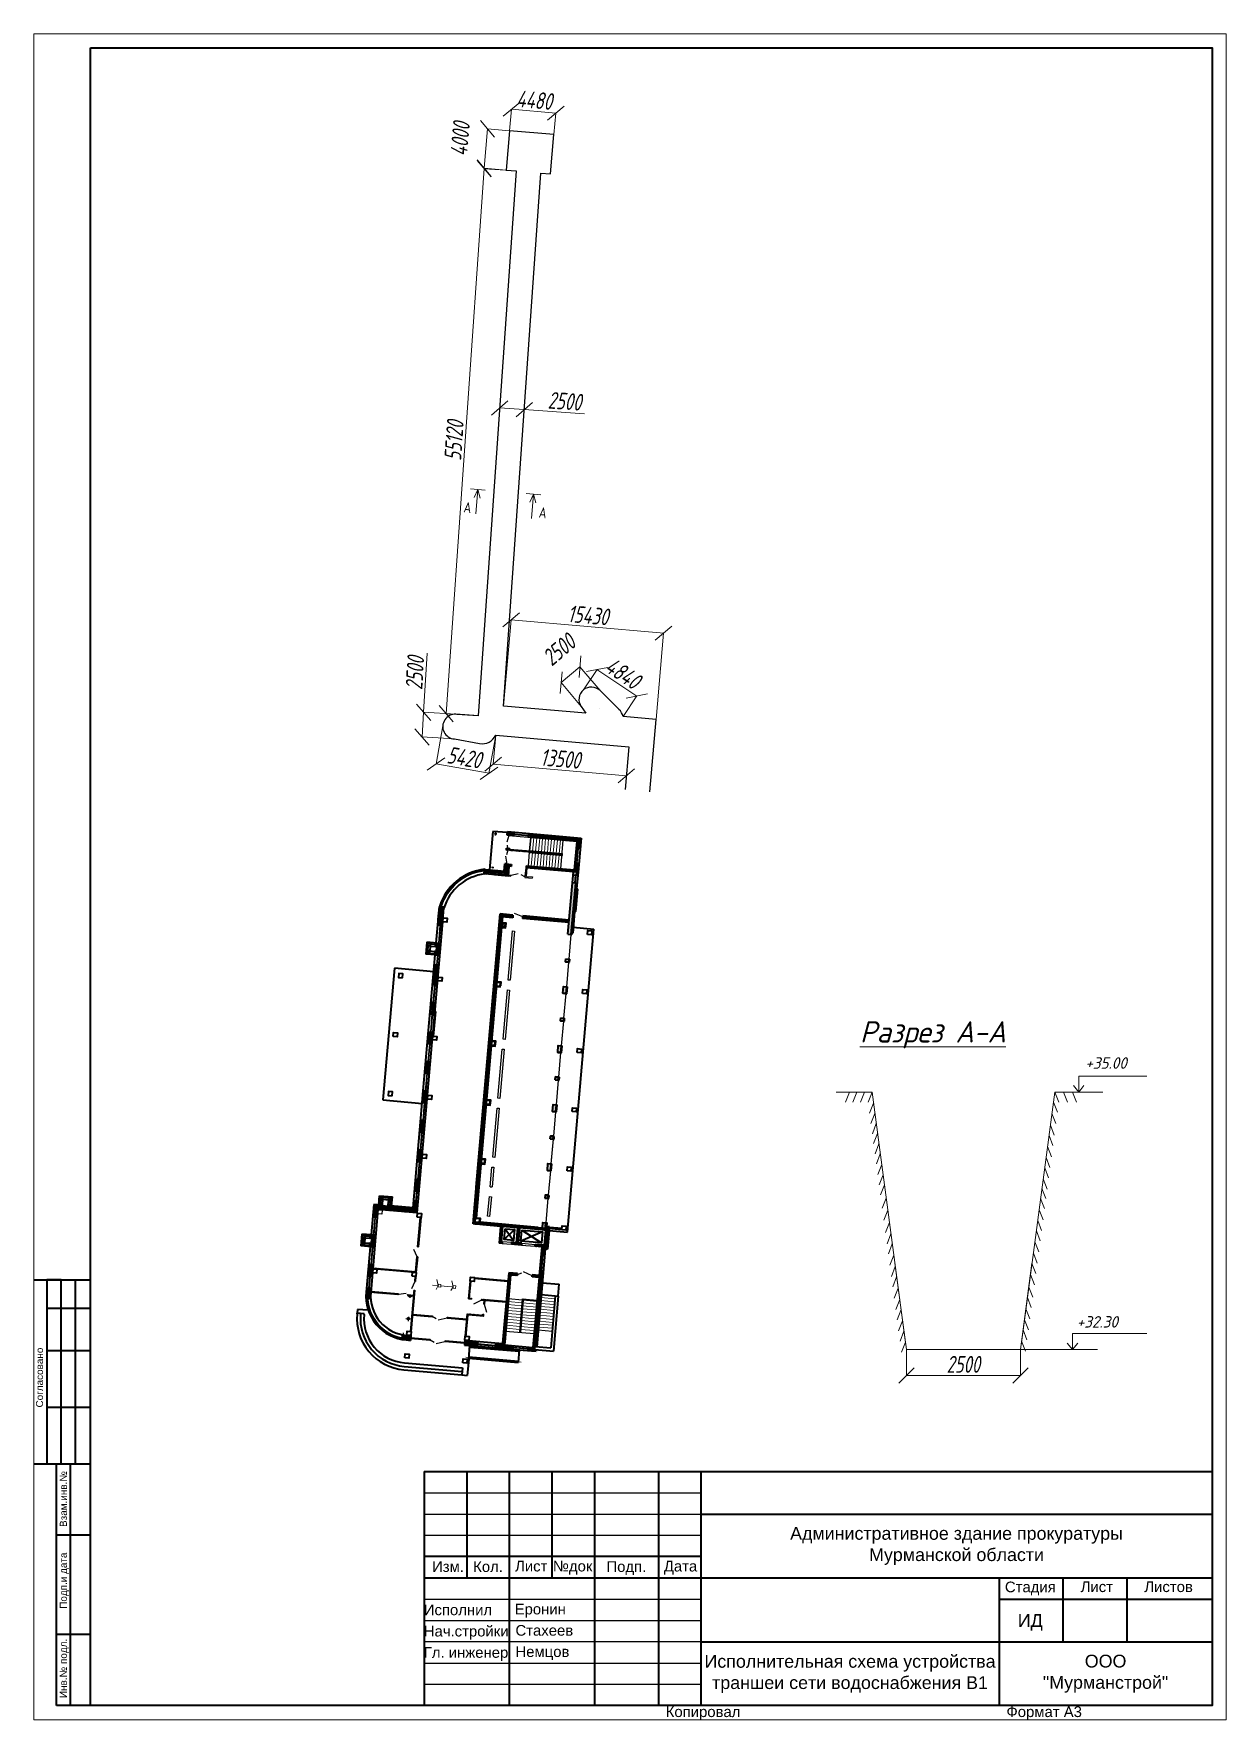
# Model space of a CAD drawing. Header units: millimetres. Extents: x 2433 to 329234, y 5766 to 133064.
# Drawn here: x 89635 to 117635, y 53031 to 92642 of the extents above; entities that cross this region are included whole.
import ezdxf

# ---------------------------------------------------------------- set-up
doc = ezdxf.new("R2010")
doc.units = ezdxf.units.MM
doc.linetypes.add('CENTER', pattern=[20, 15, -1.7, 1.6, -1.7])
doc.linetypes.add('DASHED', pattern=[19.05, 12.7, -6.35])
for name, color, linetype, lineweight in [('00-рамка', 7, 'Continuous', 40), ('01 - здание', 1, 'Continuous', 40), ('01-здание', 5, 'Continuous', 15), ('01-Контур', 1, 'Continuous', 25), ('Канализация К1', 14, 'Continuous', 40), ('Откос', 7, 'MYOTKOS', 9), ('РАЗМЕРЫ', 23, 'Continuous', 13), ('Размеры КР', 23, 'Continuous', 13)]:
    doc.layers.add(name, color=color, linetype=linetype, lineweight=lineweight)
doc.styles.add('2_5-Ариел', font='arial.ttf', dxfattribs={"height": 2.5})
doc.styles.add('3_0-Ариел', font='arial.ttf', dxfattribs={"height": 3})
doc.styles.add('GOST 2.304', font='CS_Gost2304.shx')
doc.styles.add('Line_GUGK', font='GOST Common.ttf')
doc.styles.add('Ариель-2_5', font='arial.ttf')
doc.styles.add('Виден при печати GOST Common', font='', dxfattribs={"width": 0.75})
doc.styles.add('ГОСТ', font='GOST Common Italic.ttf', dxfattribs={"height": 300})
doc.styles.add('ГП-ариель', font='arial.ttf')
doc.styles.get('Виден при печати GOST Common').set_extended_font_data('GOST Common', italic=True, bold=True)
doc.linetypes.add('MYOTKOS', pattern='A,0.25,["|",Line_GUGK,S=0.5,R=0,X=0,Y=0.1],0.5,["|",Line_GUGK,S=0.9,R=0,X=0,Y=0.3],0.25', length=1)
doc.linetypes.add('Земля1', pattern='A,24,[3,ltsnew.shx,S=6,R=0,X=-6,Y=-6],3,[3,ltsnew.shx,S=6,R=0,X=-6,Y=-6],3,[3,ltsnew.shx,S=6,R=0,X=-6,Y=-6],0', length=30)
doc.linetypes.add('Земля2', pattern='A,24,[4,ltsnew.shx,S=6,R=0,X=-6,Y=0],3,[4,ltsnew.shx,S=6,R=0,X=-6,Y=0],3,[4,ltsnew.shx,S=6,R=0,X=-6,Y=0],0', length=30)
doc.dimstyles.new('Виден при печати', dxfattribs={"dimtxt": 396, "dimasz": 360, "dimexe": 2, "dimexo": 0, "dimgap": 65, "dimtad": 1, "dimdec": 0, "dimtxsty": 'Виден при печати GOST Common', "dimblk1": 'OBLIQUE', "dimblk2": 'OBLIQUE', "dimsah": 1, "dimcen": -2, "dimdle": 2, "dimclrd": 250, "dimclre": 250, "dimclrt": 250, "dimaunit": 1, "dimadec": 4, "dimazin": 2, "dimtp": 1, "dimtfac": 0.5, "dimtdec": 0, "dimtofl": 0, "dimtmove": 1, "dimatfit": 3, "dimfxl": 1, "dimtfillclr": 250, "dimtolj": 1, "dimlwd": 5, "dimlwe": 5, "dimarcsym": 1})
pattern_1 = [(45, (1452.38544, -901.835), (-0.067351921, 0.067351921), []), (135, (1452.38544, -901.835), (-0.067351921, -0.067351921), [])]
pattern_2 = [(45, (1411.03127, -1534.55234), (-0.134703842, 0.134703842), []), (45, (1411.16598, -1534.55234), (-0.134703842, 0.134703842), [0.238125, -0.047625, 0, -0.047625])]
pattern_3 = [(45, (1411.03127, -1534.55234), (-0.067351921, 0.067351921), []), (135, (1411.03127, -1534.55234), (-0.067351921, -0.067351921), [])]
pattern_4 = [(45, (1452.38544, -901.835), (-0.089802561, 0.089802561), []), (135, (1452.38544, -901.835), (-0.089802561, -0.089802561), [])]
pattern_5 = [(45, (1455.15888, -902.561955), (-0.0449012806, 0.0449012806), [])]

msp = doc.modelspace()

# ---------------------------------------------------------------- texts
at = {"layer": '00-рамка', "style": 'Ариель-2_5'}
for s, height, p in [('Согласовано', 166.667, (89853.7, 60377.5)), ('Взам.инв.№', 166.67, (90413, 57571.9)), ('Подп.и дата', 166.667, (90413, 55650.6)), ('Инв.№ подл.', 166.667, (90413, 53553.4))]:
    msp.add_text(s, height=height, rotation=90, dxfattribs=at).set_placement(p)
at = {"layer": '00-рамка', "style": '2_5-Ариел'}
for s, height, p in [('Изм.', 250, (98987.7, 56514.9)), ('Кол.', 250, (99953.3, 56514.7)), ('Лист', 250, (100937, 56526.1)), ('№док', 250, (101826.4, 56526.1)), ('Подп.', 250, (103082.6, 56515.7)), ('Дата', 250, (104428.4, 56526.1)), ('Стадия', 250, (112437.9, 56037.9)), ('Лист', 250, (114217.1, 56042.2)), ('Листов', 250, (115712.1, 56042.2)), ('Исполнил', 250, (98793.6, 55499.3)), ('Еронин', 250, (100926.8, 55517.7)), ('ИД', 300, (112741.2, 55224.7)), ('Нач.стройки', 250, (98793.1, 54999.3)), ('Стахеев', 250, (100946.1, 55017.7)), ('Гл. инженер', 250, (98793.1, 54499.3)), ('Немцов', 250, (100946.1, 54517.7)), ('Копировал', 250, (104473.9, 53106.6)), ('Формат А3', 250, (112473.9, 53106.6))]:
    msp.add_text(s, height=height, dxfattribs=at).set_placement(p)
at = {"layer": '00-рамка', "char_height": 300, "attachment_point": 5}
for s, insert, width, style in [('Административное здание прокуратуры\\PМурманской области', (111301.7, 57125.6), 12000, '3_0-Ариел'), ('Исполнительная схема устройства траншеи сети водоснабжения В1', (108801.7, 54120.3), 7000, 'ГП-ариель'), ('ООО\\P"Мурманстрой"', (114801.7, 54125.6), 5000, 'ГП-ариель')]:
    msp.add_mtext(s, dxfattribs=dict(at, insert=insert, width=width, style=style))
at = {"layer": 'Канализация К1', "color": 18, "linetype": 'Continuous', "lineweight": 15, "true_color": 0x000000, "char_height": 250, "attachment_point": 1, "rotation": 352.48117, "style": 'GOST 2.304'}
for insert in [(99749.7, 81650.4), (101516.2, 81528.6)]:
    msp.add_mtext_dynamic_manual_height_columns('A', width=372.408, gutter_width=12.5, heights=[0], dxfattribs=dict(at, insert=insert))
at = {"layer": 'РАЗМЕРЫ', "lineweight": 13, "style": 'ГОСТ'}
for s, p in [('+35.00', (114326, 68332.8)), ('+32.30', (114123.7, 62253.8))]:
    msp.add_text(s, height=270, dxfattribs=at).set_placement(p)
at = {"layer": 'Размеры КР', "color": 250, "lineweight": 20, "style": 'ГОСТ'}
msp.add_text('%%UРазрез А-А', height=500, dxfattribs=at).set_placement((109032.3, 68949))

# ---------------------------------------------------------------- blocks, each defined once
blk = doc.blocks.new('_Oblique')
at = {"color": 0, "linetype": 'ByBlock', "lineweight": -2}
blk.add_line((-0.5, -0.5), (0.5, 0.5), dxfattribs=at)
blk = doc.blocks.new('*D145')
at = {"layer": 'Defpoints', "color": 0, "transparency": 16777216}
for p in [(110124, 61739), (112804, 61739), (112804, 61128)]:
    blk.add_point(p, dxfattribs=at)
at = {"layer": 'Откос', "color": 250, "linetype": 'ByBlock', "lineweight": 5, "transparency": 16777216}
for p, q in [((110124, 61739), (110124, 61126)), ((112804, 61739), (112804, 61126)), ((110122, 61128), (112806, 61128))]:
    blk.add_line(p, q, dxfattribs=at)
at = {"layer": 'Откос', "color": 250, "lineweight": 5, "transparency": 16777216, "xscale": 360, "yscale": 360, "zscale": 360, "rotation": 180}
blk.add_blockref('_Oblique', (110124, 61128), dxfattribs=at)
at = {"layer": 'Откос', "color": 250, "lineweight": 5, "transparency": 16777216, "xscale": 360, "yscale": 360, "zscale": 360}
blk.add_blockref('_Oblique', (112804, 61128), dxfattribs=at)
at = {"layer": 'Откос', "color": 250, "transparency": 16777216, "insert": (111464, 61391), "char_height": 396, "attachment_point": 5, "style": 'Виден при печати GOST Common'}
blk.add_mtext('\\A1;2500', dxfattribs=at)
blk = doc.blocks.new('Прокуратура_v1')
at = {"layer": '01 - здание', "lineweight": -2, "ltscale": 100}
h = blk.add_hatch(dxfattribs=at)
h.set_pattern_fill('ANSI37', color=256, scale=0.03)
h.set_pattern_definition(pattern_1)
edge = h.paths.add_edge_path()
edge.add_line((-7.31, -0.19), (-6.81, -0.19))
edge.add_line((-6.81, -0.19), (-6.81, -0.02))
edge.add_line((-6.81, -0.02), (-7.45, -0.02))
edge.add_arc((-7.49, -0.02), 0.0375, 279.5173, 352.8701, ccw=False)
edge.add_line((-7.48, -0.05), (-7.48, -0.39))
edge.add_line((-7.48, -0.39), (-7.31, -0.39))
edge.add_line((-7.31, -0.39), (-7.31, -0.19))
h.paths.add_polyline_path([(-7.31, -1.69), (-7.48, -1.69), (-7.48, -1.89), (-7.31, -1.89)])
edge = h.paths.add_edge_path()
edge.add_arc((-0.02, -0.02), 0.0375, 178.8259, 272.3048, ccw=False)
edge.add_line((-0.06, -0.02), (-5.31, -0.02))
edge.add_line((-5.31, -0.02), (-5.31, -0.19))
edge.add_line((-5.31, -0.19), (-0.19, -0.19))
edge.add_line((-0.19, -0.19), (-0.19, -0.39))
edge.add_line((-0.19, -0.39), (-0.02, -0.39))
edge.add_line((-0.02, -0.39), (-0.02, -0.06))
h.paths.add_polyline_path([(-0.02, -0.39), (-0.19, -0.39), (-0.19, -1.09), (-0.02, -1.09)])
h.paths.add_polyline_path([(-0.02, -2.59), (-0.19, -2.59), (-0.19, -3.49), (-0.02, -3.49)])
h.paths.add_polyline_path([(-0.02, -3.49), (-0.19, -3.49), (-0.19, -3.79), (-0.02, -3.79)])
h = blk.add_hatch(dxfattribs=at)
h.set_pattern_fill('ANSI35', color=256, scale=0.03)
h.set_pattern_definition(pattern_2)
h.paths.add_polyline_path([(-7.11, -0.19), (-7.31, -0.19), (-7.31, -0.39), (-7.11, -0.39)])
h.paths.add_polyline_path([(-5.24, -0.39), (-0.71, -0.39), (-0.71, -0.19), (-5.13, -0.19)])
h.paths.add_polyline_path([(-0.71, -0.39), (-0.39, -0.39), (-0.19, -0.39), (-0.19, -0.19), (-0.71, -0.19)])
h.paths.add_polyline_path([(-0.19, -0.39), (-0.39, -0.39), (-0.39, -1.09), (-0.19, -1.09)])
h.paths.add_polyline_path([(-0.39, -2.59), (-0.39, -3.29), (-0.71, -3.29), (-0.71, -3.49), (-0.49, -3.49), (-0.19, -3.49), (-0.19, -2.59)])
h.paths.add_polyline_path([(-0.71, -3.49), (-0.71, -3.29), (-5.31, -3.29), (-5.31, -3.49)])
h.paths.add_polyline_path([(-7.11, -1.89), (-7.11, -1.69), (-7.31, -1.69), (-7.31, -1.89)])
h = blk.add_hatch(dxfattribs=at)
h.set_pattern_fill('ANSI35', color=256, scale=0.03)
h.set_pattern_definition([(45, (1452.38544, -901.835), (-0.134703842, 0.134703842), []), (45, (1452.52014, -901.835), (-0.134703842, 0.134703842), [0.238125, -0.047625, 0, -0.047625])])
h.paths.add_polyline_path([(-7.11, -0.19), (-7.11, -0.39), (-6.81, -0.39), (-6.81, -0.19)])
h = blk.add_hatch(dxfattribs=at)
h.set_pattern_fill('ANSI37', color=256, scale=0.03)
h.set_pattern_definition(pattern_1)
h.paths.add_polyline_path([(-7.31, -3.49), (-7.48, -3.49), (-7.48, -4.02), (-8.98, -4.02), (-9.41, -4.02), (-9.41, -4.19), (-7.31, -4.19)])
h.paths.add_polyline_path([(-7.31, -3.29), (-7.48, -3.29), (-7.48, -3.49), (-7.31, -3.49)])
h = blk.add_hatch(dxfattribs=at)
h.set_pattern_fill('ANSI35', color=256, scale=0.03)
h.set_pattern_definition(pattern_2)
h.paths.add_polyline_path([(-7.11, -3.29), (-7.31, -3.29), (-7.31, -3.49), (-7.11, -3.49)])
h.paths.add_polyline_path([(-7.11, -3.49), (-6.81, -3.49), (-6.81, -3.29), (-7.11, -3.29)])
h = blk.add_hatch(dxfattribs=at)
h.set_pattern_fill('ANSI36', color=256, scale=0.02)
h.set_pattern_definition([(45, (908.73407, -1437.101285), (0.0336759605, 0.1234785217), [0.15875, -0.03175, 0, -0.03175])])
h.paths.add_polyline_path([(-6.99, -1.81), (-7.09, -1.82), (-7.09, -1.9), (-6.99, -1.89)])
h.paths.add_polyline_path([(-3.33, -1.79), (-6.99, -1.79), (-6.99, -1.89), (-3.3, -1.89)])
h = blk.add_hatch(dxfattribs=at)
h.set_pattern_fill('ANSI37', color=256, scale=0.03)
h.set_pattern_definition(pattern_1)
h.paths.add_polyline_path([(-9.41, -4.19), (-9.41, -4.02), (-9.46, -4.02, 0.002499), (-9.51, -4.03), (-9.51, -4.51, -0.005218), (-9.41, -4.49)])
h = blk.add_hatch(dxfattribs=at)
h.set_pattern_fill('ANSI35', color=256, scale=0.04)
h.set_pattern_definition([(45, (1452.38544, -901.835), (-0.179605122, 0.179605122), []), (45, (1452.56504, -901.835), (-0.179605122, 0.179605122), [0.3175, -0.0635, 0, -0.0635])])
h.paths.add_polyline_path([(-7.31, -4.19), (-9.41, -4.19), (-9.41, -4.49), (-7.31, -4.49)])
h = blk.add_hatch(dxfattribs=at)
h.set_pattern_fill('ANSI35', color=256, scale=0.03)
h.set_pattern_definition(pattern_2)
h.paths.add_polyline_path([(-7.11, -3.49), (-7.31, -3.49), (-7.31, -4.49), (-7.11, -4.49)])
h.paths.add_polyline_path([(-7.01, -3.49), (-7.11, -3.49), (-7.11, -4.49), (-7.01, -4.49)])
h = blk.add_hatch(dxfattribs=at)
h.set_pattern_fill('ANSI35', color=256, scale=0.03)
h.set_pattern_definition(pattern_2)
h.paths.add_polyline_path([(-0.19, -3.49), (-0.49, -3.49), (-0.49, -3.79), (-0.19, -3.79)])
h.paths.add_polyline_path([(-0.19, -4.59), (-0.49, -4.59), (-0.49, -9.49), (-0.19, -9.49)])
h.paths.add_polyline_path([(-0.19, -9.49), (-0.49, -9.49), (-0.49, -9.84), (-0.19, -9.84)])
h.paths.add_polyline_path([(-0.19, -12.34), (-0.49, -12.34), (-0.49, -12.64), (-0.19, -12.64)])
h.paths.add_polyline_path([(-0.19, -15.14), (-0.49, -15.14), (-0.49, -15.49), (-0.19, -15.49)])
h.paths.add_polyline_path([(-0.19, -15.49), (-0.49, -15.49), (-0.49, -15.84), (-0.19, -15.84)])
h.paths.add_polyline_path([(-0.19, -18.34), (-0.49, -18.34), (-0.49, -18.64), (-0.19, -18.64)])
h.paths.add_polyline_path([(-0.19, -21.14), (-0.49, -21.14), (-0.49, -21.49), (-0.19, -21.49)])
h.paths.add_polyline_path([(-0.19, -21.49), (-0.49, -21.49), (-0.49, -21.84), (-0.19, -21.84)])
h.paths.add_polyline_path([(-0.19, -24.34), (-0.49, -24.34), (-0.49, -24.64), (-0.19, -24.64)])
h.paths.add_polyline_path([(-0.19, -27.14), (-0.49, -27.14), (-0.49, -27.49), (-0.19, -27.49)])
h.paths.add_polyline_path([(-0.19, -27.49), (-0.49, -27.49), (-0.49, -27.84), (-0.19, -27.84)])
h.paths.add_polyline_path([(-0.19, -30.34), (-0.49, -30.34), (-0.49, -30.64), (-0.19, -30.64)])
h.paths.add_polyline_path([(-0.19, -33.14), (-0.49, -33.14), (-0.49, -33.49), (-0.19, -33.49)])
h.paths.add_polyline_path([(-0.19, -33.49), (-0.49, -33.49), (-0.49, -33.84), (-0.19, -33.84)])
h.paths.add_polyline_path([(-0.19, -36.34), (-0.49, -36.34), (-0.49, -36.64), (-0.19, -36.64)])
h.paths.add_polyline_path([(-0.19, -39.14), (-0.49, -39.14), (-0.49, -39.49), (-0.19, -39.49)])
h.paths.add_polyline_path([(-0.19, -39.49), (-0.49, -39.49), (-0.49, -39.69), (-0.19, -39.69)])
h = blk.add_hatch(dxfattribs=at)
h.set_pattern_fill('ANSI37', color=256, scale=0.03)
h.set_pattern_definition(pattern_1)
h.paths.add_polyline_path([(-0.02, -5.19), (-0.02, -4.59), (-0.19, -4.59), (-0.19, -9.49), (-0.02, -9.49), (-0.02, -9.13, -0.411161), (-0.06, -9.09, -0.411161), (-0.02, -9.05), (-0.02, -7.49)])
h.paths.add_polyline_path([(-0.02, -9.49), (-0.19, -9.49), (-0.19, -9.84), (-0.09, -9.84), (-0.09, -9.69), (-0.02, -9.69)])
h = blk.add_hatch(dxfattribs=at)
h.set_pattern_fill('ANSI37', color=256, scale=0.04)
h.set_pattern_definition(pattern_4)
h.paths.add_polyline_path([(-13.53, -9.49), (-13.7, -9.49), (-13.7, -9.49), (-13.7, -10.09), (-13.53, -10.09)])
h.paths.add_polyline_path([(-13.53, -8.19), (-13.7, -8.19), (-13.7, -9.49), (-13.53, -9.49)])
h = blk.add_hatch(dxfattribs=at)
h.set_pattern_fill('ANSI35', color=256, scale=0.03)
h.set_pattern_definition(pattern_2)
h.paths.add_polyline_path([(-13.23, -17.89), (-13.53, -17.89), (-13.53, -19.09), (-13.23, -19.09)])
h.paths.add_polyline_path([(-13.53, -16.09), (-13.23, -16.09), (-13.23, -15.49), (-13.53, -15.49)])
h.paths.add_polyline_path([(-13.23, -15.49), (-13.23, -14.09), (-13.53, -14.09), (-13.53, -15.49)])
h.paths.add_polyline_path([(-13.23, -11.89), (-13.53, -11.89), (-13.53, -13.09), (-13.23, -13.09)])
h.paths.add_polyline_path([(-13.53, -10.09), (-13.23, -10.09), (-13.23, -9.49), (-13.53, -9.49)])
edge = h.paths.add_edge_path()
edge.add_line((-13.53, -9.49), (-13.23, -9.49))
edge.add_line((-13.23, -9.49), (-13.23, -9.29))
edge.add_arc((-27.86, -8.79), 14.63, 358.042, 361.958)
edge.add_line((-13.23, -8.29), (-13.53, -8.29))
edge.add_arc((47.79, -8.89), 61.32, 179.4394, 180.5606)
h = blk.add_hatch(dxfattribs=at)
h.set_pattern_fill('ANSI37', color=256, scale=0.04)
h.set_pattern_definition(pattern_4)
h.paths.add_polyline_path([(-13.23, -8.19), (-13.53, -8.19), (-13.53, -8.29), (-13.23, -8.29)])
h = blk.add_hatch(dxfattribs=at)
h.set_pattern_fill('ANSI35', color=256, scale=0.03)
h.set_pattern_definition(pattern_2)
h.paths.add_polyline_path([(-7.31, -15.49), (-7.51, -15.49), (-7.51, -21.49), (-7.31, -21.49), (-7.31, -21.29)])
h.paths.add_polyline_path([(-7.31, -9.49), (-7.51, -9.49), (-7.51, -15.49), (-7.31, -15.49), (-7.31, -15.29)])
h.paths.add_polyline_path([(-7.11, -8.39), (-7.51, -8.39), (-7.51, -9.49), (-7.31, -9.49), (-7.31, -9.29), (-7.31, -8.59), (-7.11, -8.59)])
h.paths.add_polyline_path([(-6.21, -8.39), (-6.56, -8.39), (-6.5, -8.59), (-6.21, -8.59)])
h.paths.add_polyline_path([(-6.56, -8.39), (-7.11, -8.39), (-7.11, -8.59), (-6.5, -8.59)])
h.paths.add_polyline_path([(-4.23, -8.39), (-5.21, -8.39), (-5.21, -8.59), (-4.21, -8.59)])
h.paths.add_polyline_path([(-0.71, -8.39), (-4.23, -8.39), (-4.21, -8.59), (-0.71, -8.59)])
h.paths.add_polyline_path([(-0.49, -8.39), (-0.71, -8.39), (-0.71, -8.59), (-0.49, -8.59)])
h = blk.add_hatch(dxfattribs=at)
h.set_pattern_fill('ANSI32', color=256, scale=0.02)
h.set_pattern_definition([(45, (1459.09888, -872.56195), (-0.134703842, 0.134703842), []), (45, (1459.18868, -872.56195), (-0.134703842, 0.134703842), [])])
h.paths.add_polyline_path([(-14.29, -12.24), (-14.29, -11.99), (-14.54, -11.99), (-14.54, -12.24)])
h.paths.add_polyline_path([(-13.79, -11.99), (-13.79, -12.24), (-13.53, -12.24), (-13.53, -11.99)])
h.paths.add_polyline_path([(-13.79, -12.74), (-13.79, -12.99), (-13.53, -12.99), (-13.53, -12.74)])
h = blk.add_hatch(dxfattribs=at)
h.set_pattern_fill('ANSI31', color=256, scale=0.02)
h.set_pattern_definition([(45, (1459.31888, -872.561955), (-0.0449012806, 0.0449012806), [])])
h.paths.add_polyline_path([(-14.54, -12.74), (-14.49, -12.74), (-14.49, -12.24), (-14.54, -12.24)])
h = blk.add_hatch(dxfattribs=at)
h.set_pattern_fill('ANSI32', color=256, scale=0.02)
h.set_pattern_definition([(45, (1459.31888, -872.56195), (-0.134703842, 0.134703842), []), (45, (1459.40868, -872.56195), (-0.134703842, 0.134703842), [])])
h.paths.add_polyline_path([(-14.4, -12.74), (-14.54, -12.74), (-14.54, -12.99), (-14.4, -12.99)])
h.paths.add_polyline_path([(-14.29, -12.74), (-14.4, -12.74), (-14.4, -12.99), (-14.29, -12.99)])
h = blk.add_hatch(dxfattribs=at)
h.set_pattern_fill('ANSI31', color=256, scale=0.02)
h.set_pattern_definition([(45, (1459.09888, -872.561955), (-0.0449012806, 0.0449012806), [])])
h.paths.add_polyline_path([(-13.79, -11.99), (-14.09, -11.99), (-14.09, -12.04), (-13.79, -12.04)])
h.paths.add_polyline_path([(-14.09, -11.99), (-14.29, -11.99), (-14.29, -12.04), (-14.09, -12.04)])
h.paths.add_polyline_path([(-13.79, -12.94), (-14.29, -12.94), (-14.29, -12.99), (-13.79, -12.99)])
h = blk.add_hatch(dxfattribs=at)
h.set_pattern_fill('ANSI37', color=256, scale=0.04)
h.set_pattern_definition([(45, (1411.03127, -1528.55234), (-0.089802561, 0.089802561), []), (135, (1411.03127, -1528.55234), (-0.089802561, -0.089802561), [])])
h.paths.add_polyline_path([(-13.53, -12.24), (-13.63, -12.24), (-13.63, -12.74), (-13.53, -12.74)])
h = blk.add_hatch(dxfattribs=at)
h.set_pattern_fill('ANSI37', color=256, scale=0.03)
h.set_pattern_definition(pattern_1)
h.paths.add_polyline_path([(-0.09, -12.34), (-0.19, -12.34), (-0.19, -12.64), (-0.09, -12.64)])
h.paths.add_polyline_path([(-0.09, -15.14), (-0.19, -15.14), (-0.19, -15.49), (-0.09, -15.49)])
h.paths.add_polyline_path([(-0.09, -15.49), (-0.19, -15.49), (-0.19, -15.84), (-0.09, -15.84)])
h.paths.add_polyline_path([(-0.09, -18.34), (-0.19, -18.34), (-0.19, -18.64), (-0.09, -18.64)])
h.paths.add_polyline_path([(-0.09, -21.14), (-0.19, -21.14), (-0.19, -21.49), (-0.09, -21.49)])
h.paths.add_polyline_path([(-0.09, -21.49), (-0.19, -21.49), (-0.19, -21.84), (-0.09, -21.84)])
h.paths.add_polyline_path([(-0.09, -24.34), (-0.19, -24.34), (-0.19, -24.64), (-0.09, -24.64)])
h.paths.add_polyline_path([(-0.09, -27.14), (-0.19, -27.14), (-0.19, -27.49), (-0.09, -27.49)])
h.paths.add_polyline_path([(-0.09, -27.49), (-0.19, -27.49), (-0.19, -27.84), (-0.09, -27.84)])
h.paths.add_polyline_path([(-0.09, -30.34), (-0.19, -30.34), (-0.19, -30.64), (-0.09, -30.64)])
h.paths.add_polyline_path([(-0.09, -33.14), (-0.19, -33.14), (-0.19, -33.49), (-0.09, -33.49)])
h.paths.add_polyline_path([(-0.09, -33.49), (-0.19, -33.49), (-0.19, -33.84), (-0.09, -33.84)])
h.paths.add_polyline_path([(-0.09, -36.34), (-0.19, -36.34), (-0.19, -36.64), (-0.09, -36.64)])
h.paths.add_polyline_path([(-0.09, -39.14), (-0.19, -39.14), (-0.19, -39.49), (-0.09, -39.49)])
h = blk.add_hatch(dxfattribs=at)
h.set_pattern_fill('ANSI37', color=256, scale=0.04)
h.set_pattern_definition([(45, (1411.03127, -1534.55234), (-0.089802561, 0.089802561), []), (135, (1411.03127, -1534.55234), (-0.089802561, -0.089802561), [])])
h.paths.add_polyline_path([(-13.53, -17.89), (-13.7, -17.89), (-13.7, -19.09), (-13.53, -19.09)])
h = blk.add_hatch(dxfattribs=at)
h.set_pattern_fill('ANSI37', color=256, scale=0.03)
h.set_pattern_definition(pattern_1)
h.paths.add_polyline_path([(-13.53, -35.89), (-13.7, -35.89), (-13.7, -37.09), (-13.53, -37.09)])
h.paths.add_polyline_path([(-13.53, -33.49), (-13.7, -33.49), (-13.7, -34.09), (-13.53, -34.09)])
h.paths.add_polyline_path([(-13.53, -32.89), (-13.7, -32.89), (-13.7, -33.49), (-13.53, -33.49)])
h.paths.add_polyline_path([(-13.53, -29.89), (-13.7, -29.89), (-13.7, -31.09), (-13.53, -31.09)])
h.paths.add_polyline_path([(-13.53, -27.49), (-13.7, -27.49), (-13.7, -28.09), (-13.53, -28.09)])
h.paths.add_polyline_path([(-13.53, -26.89), (-13.7, -26.89), (-13.7, -27.49), (-13.53, -27.49)])
h.paths.add_polyline_path([(-13.53, -23.89), (-13.7, -23.89), (-13.7, -25.05, -0.438008), (-13.66, -25.09), (-13.53, -25.09)])
h.paths.add_polyline_path([(-13.53, -21.49), (-13.7, -21.49), (-13.7, -22.09), (-13.53, -22.09)])
h.paths.add_polyline_path([(-13.53, -20.89), (-13.7, -20.89), (-13.7, -21.49), (-13.53, -21.49)])
h = blk.add_hatch(dxfattribs=at)
h.set_pattern_fill('ANSI35', color=256, scale=0.03)
h.set_pattern_definition(pattern_2)
h.paths.add_polyline_path([(-13.23, -29.89), (-13.53, -29.89), (-13.53, -31.09), (-13.23, -31.09)])
h.paths.add_polyline_path([(-13.23, -27.49), (-13.53, -27.49), (-13.53, -28.09), (-13.23, -28.09)])
h.paths.add_polyline_path([(-13.53, -27.49), (-13.23, -27.49), (-13.23, -26.89), (-13.53, -26.89)])
h.paths.add_polyline_path([(-13.23, -23.89), (-13.53, -23.89), (-13.53, -25.09), (-13.23, -25.09)])
h.paths.add_polyline_path([(-13.23, -21.49), (-13.53, -21.49), (-13.53, -22.09), (-13.23, -22.09)])
h.paths.add_polyline_path([(-13.23, -21.09), (-13.23, -20.89), (-13.53, -20.89), (-13.53, -21.49), (-13.23, -21.49)])
h = blk.add_hatch(dxfattribs=at)
h.set_pattern_fill('ANSI35', color=256, scale=0.03)
h.set_pattern_definition(pattern_2)
h.paths.add_polyline_path([(-7.31, -21.49), (-7.51, -21.49), (-7.51, -27.49), (-7.31, -27.49), (-7.31, -27.29)])
h = blk.add_hatch(dxfattribs=at)
h.set_pattern_fill('ANSI35', color=256, scale=0.03)
h.set_pattern_definition(pattern_2)
h.paths.add_polyline_path([(-7.31, -27.49), (-7.51, -27.49), (-7.51, -33.49), (-7.31, -33.49), (-7.31, -33.29)])
h = blk.add_hatch(dxfattribs=at)
h.set_pattern_fill('ANSI35', color=256, scale=0.03)
h.set_pattern_definition(pattern_2)
h.paths.add_polyline_path([(-17.53, -46.09), (-17.23, -46.09), (-17.23, -44.89), (-17.53, -44.89)])
h.paths.add_polyline_path([(-17.23, -41.89), (-17.53, -41.89), (-17.53, -43.09), (-17.23, -43.09)])
h.paths.add_polyline_path([(-17.23, -39.27), (-17.01, -39.27), (-17.01, -38.97), (-17.53, -38.97), (-17.53, -40.09), (-17.23, -40.09)])
h.paths.add_polyline_path([(-17.01, -38.97), (-17.01, -39.27), (-13.23, -39.27), (-13.23, -38.09), (-13.53, -38.09), (-13.53, -38.97)])
h.paths.add_polyline_path([(-13.53, -37.09), (-13.23, -37.09), (-13.23, -35.89), (-13.53, -35.89)])
h.paths.add_polyline_path([(-13.23, -33.49), (-13.53, -33.49), (-13.53, -34.09), (-13.23, -34.09)])
h.paths.add_polyline_path([(-13.23, -32.89), (-13.53, -32.89), (-13.53, -33.49), (-13.23, -33.49)])
h = blk.add_hatch(dxfattribs=at)
h.set_pattern_fill('ANSI35', color=256, scale=0.03)
h.set_pattern_definition(pattern_2)
h.paths.add_polyline_path([(-7.11, -39.69), (-7.31, -39.69), (-7.31, -39.49), (-7.51, -39.49), (-7.51, -39.89), (-7.11, -39.89)])
h.paths.add_polyline_path([(-7.31, -33.69), (-7.31, -33.49), (-7.51, -33.49), (-7.51, -36.16), (-7.51, -39.49), (-7.31, -39.49), (-7.31, -39.29)])
h.paths.add_polyline_path([(-3.72, -39.69), (-4.71, -39.69), (-7.11, -39.69), (-7.11, -39.89), (-4.71, -39.89), (-4.71, -41.6), (-4.4, -41.6), (-4.4, -41.4), (-4.51, -41.4), (-4.51, -39.89), (-3.65, -39.89)])
h.paths.add_polyline_path([(-2.81, -39.89), (-2.52, -39.89), (-2.59, -39.69), (-3.72, -39.69), (-3.65, -39.89), (-3.01, -39.89), (-3.01, -41.4), (-3.47, -41.4), (-3.47, -41.6), (-2.44, -41.6), (-2.44, -41.4), (-2.81, -41.4)])
h.paths.add_polyline_path([(0.04, -39.69), (-0.19, -39.69), (-0.71, -39.69), (-0.71, -39.89), (-0.16, -39.89), (-0.16, -41.4), (-0.71, -41.4), (-0.71, -41.6), (-0.39, -41.6), (-0.39, -42.4), (-0.19, -42.4), (-0.19, -41.6), (0.04, -41.6)])
h.paths.add_polyline_path([(-0.71, -41.4), (-1.08, -41.4), (-1.08, -41.6), (-0.71, -41.6)])
h.paths.add_polyline_path([(-3.32, -40.95), (-2.84, -40.95), (-2.84, -40.65), (-3.32, -40.65)], flags=25)
h = blk.add_hatch(dxfattribs=at)
h.set_pattern_fill('ANSI37', color=256, scale=0.03)
h.set_pattern_definition(pattern_1)
edge = h.paths.add_edge_path()
edge.add_line((-17.53, -38.97), (-17.08, -38.97))
edge.add_line((-17.08, -38.97), (-17.08, -38.8))
edge.add_line((-17.08, -38.8), (-17.67, -38.8))
edge.add_arc((-17.7, -38.8), 0.0375, -82.4102, 1.7664, ccw=False)
edge.add_line((-17.7, -38.84), (-17.7, -40.09))
edge.add_line((-17.7, -40.09), (-17.53, -40.09))
edge.add_line((-17.53, -40.09), (-17.53, -38.97))
h = blk.add_hatch(dxfattribs=at)
h.set_pattern_fill('ANSI31', color=256, scale=0.02)
h.set_pattern_definition(pattern_5)
h.paths.add_polyline_path([(-16.83, -38.22), (-16.83, -37.97), (-17.08, -37.97), (-17.08, -38.22)])
h = blk.add_hatch(dxfattribs=at)
h.set_pattern_fill('ANSI31', color=256, scale=0.02)
h.set_pattern_definition(pattern_5)
h.paths.add_polyline_path([(-17.03, -38.22), (-17.08, -38.22), (-17.08, -38.72), (-17.03, -38.72)])
h.paths.add_polyline_path([(-16.74, -37.97), (-16.83, -37.97), (-16.83, -38.02), (-16.74, -38.02)])
h.paths.add_polyline_path([(-16.23, -37.97), (-16.74, -37.97), (-16.74, -38.02), (-16.23, -38.02)])
h.paths.add_polyline_path([(-15.98, -38.22), (-16.03, -38.22), (-16.03, -38.72), (-15.98, -38.72)])
h = blk.add_hatch(dxfattribs=at)
h.set_pattern_fill('ANSI31', color=256, scale=0.02)
h.set_pattern_definition(pattern_5)
h.paths.add_polyline_path([(-17.08, -38.97), (-16.83, -38.97), (-16.83, -38.72), (-17.08, -38.72)])
h = blk.add_hatch(dxfattribs=at)
h.set_pattern_fill('ANSI37', color=256, scale=0.03)
h.set_pattern_definition([(45, (-1966.39918, -2204.94517), (-0.067351921, 0.067351921), []), (135, (-1966.39918, -2204.94517), (-0.067351921, -0.067351921), [])])
h.paths.add_polyline_path([(-16.23, -38.97), (-16.23, -38.87), (-16.83, -38.87), (-16.83, -38.97)])
h = blk.add_hatch(dxfattribs=at)
h.set_pattern_fill('ANSI31', color=256, scale=0.02)
h.set_pattern_definition(pattern_5)
h.paths.add_polyline_path([(-15.98, -38.22), (-15.98, -37.97), (-16.23, -37.97), (-16.23, -38.22)])
h = blk.add_hatch(dxfattribs=at)
h.set_pattern_fill('ANSI31', color=256, scale=0.02)
h.set_pattern_definition(pattern_5)
h.paths.add_polyline_path([(-16.23, -38.97), (-15.98, -38.97), (-15.98, -38.72), (-16.23, -38.72)])
h = blk.add_hatch(dxfattribs=at)
h.set_pattern_fill('ANSI37', color=256, scale=0.03)
h.set_pattern_definition(pattern_1)
h.paths.add_polyline_path([(-13.53, -38.09), (-13.7, -38.09), (-13.7, -38.8), (-15.98, -38.8), (-15.98, -38.97), (-13.53, -38.97)])
h = blk.add_hatch(dxfattribs=at)
h.set_pattern_fill('ANSI37', color=256, scale=0.03)
h.set_pattern_definition(pattern_3)
h.paths.add_polyline_path([(-12.81, -39.69), (-12.91, -39.69), (-12.91, -42.69), (-12.81, -42.69)])
h.paths.add_polyline_path([(-12.81, -43.69), (-12.91, -43.69), (-12.91, -45.19), (-13.01, -45.19), (-13.01, -45.29), (-12.81, -45.29)])
h.paths.add_polyline_path([(-13.01, -45.19), (-17.01, -45.19), (-17.01, -45.29), (-16.81, -45.29), (-13.21, -45.29), (-13.01, -45.29)])
h.paths.add_polyline_path([(-14.41, -47.59), (-17.01, -47.59), (-17.01, -47.69), (-14.41, -47.69)])
h.paths.add_polyline_path([(-13.23, -47.6), (-13.51, -47.59), (-13.51, -47.69), (-13.34, -47.69, -0.362074)])
h.paths.add_polyline_path([(-12.81, -47.09), (-12.91, -47.09), (-12.91, -47.69), (-12.81, -47.69)])
h.paths.add_polyline_path([(-3.49, -45.29), (-6.91, -45.29), (-6.91, -45.39), (-3.49, -45.39)])
h.paths.add_polyline_path([(-7.21, -45.69), (-7.31, -45.69), (-7.31, -47.49), (-7.11, -47.49), (-7.11, -47.39), (-7.21, -47.39)])
h.paths.add_polyline_path([(-3.49, -47.39), (-6.01, -47.39), (-6.01, -47.49), (-3.49, -47.49)])
h = blk.add_hatch(dxfattribs=at)
h.set_pattern_fill('ANSI35', color=256, scale=0.03)
h.set_pattern_definition(pattern_2)
h.paths.add_polyline_path([(-2.59, -39.69), (-2.52, -39.89), (-0.71, -39.89), (-0.71, -39.69)])
h = blk.add_hatch(dxfattribs=at)
h.set_pattern_fill('ANSI37', color=256, scale=0.03)
h.set_pattern_definition(pattern_1)
h.paths.add_polyline_path([(0.21, -39.5), (-0.19, -39.5), (-0.19, -39.57), (0.21, -39.57)])
h.paths.add_polyline_path([(0.21, -39.57), (-0.19, -39.57), (-0.19, -39.69), (0.21, -39.69)])
h.paths.add_polyline_path([(0.21, -39.69), (0.04, -39.69), (0.04, -41.6), (-0.19, -41.6), (-0.19, -42.4), (-0.02, -42.4), (-0.02, -41.79), (0.21, -41.79), (0.21, -39.92, -0.38016), (0.18, -39.88, -0.38016), (0.21, -39.84)])
h.paths.add_polyline_path([(-0.02, -44), (-0.19, -44), (-0.19, -45.49), (-0.02, -45.49)])
h.paths.add_polyline_path([(-0.02, -45.49), (-0.19, -45.49), (-0.19, -51.49), (-0.02, -51.49)])
h.paths.add_polyline_path([(-0.02, -51.49), (-0.19, -51.49), (-0.19, -51.71), (-0.02, -51.71)])
h = blk.add_hatch(dxfattribs=at)
h.set_pattern_fill('ANSI32', color=256, scale=0.02)
h.set_pattern_definition([(45, (1455.09888, -902.56195), (-0.134703842, 0.134703842), []), (45, (1455.18868, -902.56195), (-0.134703842, 0.134703842), [])])
h.paths.add_polyline_path([(-18.29, -42.24), (-18.29, -41.99), (-18.54, -41.99), (-18.54, -42.24)])
h.paths.add_polyline_path([(-17.79, -41.99), (-17.79, -42.24), (-17.53, -42.24), (-17.53, -41.99)])
h.paths.add_polyline_path([(-17.79, -42.74), (-17.79, -42.99), (-17.53, -42.99), (-17.53, -42.74)])
h = blk.add_hatch(dxfattribs=at)
h.set_pattern_fill('ANSI31', color=256, scale=0.02)
h.set_pattern_definition([(45, (1455.31888, -902.561955), (-0.0449012806, 0.0449012806), [])])
h.paths.add_polyline_path([(-18.54, -42.74), (-18.49, -42.74), (-18.49, -42.24), (-18.54, -42.24)])
h = blk.add_hatch(dxfattribs=at)
h.set_pattern_fill('ANSI31', color=256, scale=0.02)
h.set_pattern_definition([(45, (1455.09888, -902.561955), (-0.0449012806, 0.0449012806), [])])
h.paths.add_polyline_path([(-17.79, -41.99), (-18.09, -41.99), (-18.09, -42.04), (-17.79, -42.04)])
h.paths.add_polyline_path([(-18.09, -41.99), (-18.29, -41.99), (-18.29, -42.04), (-18.09, -42.04)])
h.paths.add_polyline_path([(-17.79, -42.94), (-18.29, -42.94), (-18.29, -42.99), (-17.79, -42.99)])
h = blk.add_hatch(dxfattribs=at)
h.set_pattern_fill('ANSI37', color=256, scale=0.03)
h.set_pattern_definition(pattern_1)
h.paths.add_polyline_path([(-17.53, -42.24), (-17.63, -42.24), (-17.63, -42.74), (-17.53, -42.74)])
h = blk.add_hatch(dxfattribs=at)
h.set_pattern_fill('ANSI32', color=256, scale=0.02)
h.set_pattern_definition([(45, (1455.31888, -902.56195), (-0.134703842, 0.134703842), []), (45, (1455.40868, -902.56195), (-0.134703842, 0.134703842), [])])
h.paths.add_polyline_path([(-18.4, -42.74), (-18.54, -42.74), (-18.54, -42.99), (-18.4, -42.99)])
h.paths.add_polyline_path([(-18.29, -42.74), (-18.4, -42.74), (-18.4, -42.99), (-18.29, -42.99)])
h = blk.add_hatch(dxfattribs=at)
h.set_pattern_fill('ANSI35', color=256, scale=0.03)
h.set_pattern_definition(pattern_2)
h.paths.add_polyline_path([(-2.59, -44.51), (-3.49, -44.51), (-3.49, -45.49), (-3.29, -45.49), (-3.29, -44.71), (-2.59, -44.71)])
h.paths.add_polyline_path([(-0.71, -44.51), (-1.09, -44.51), (-1.09, -44.71), (-0.71, -44.71)])
h.paths.add_polyline_path([(-0.19, -44), (-0.39, -44), (-0.39, -44.51), (-0.71, -44.51), (-0.71, -44.71), (-0.39, -44.71), (-0.39, -45.49), (-0.19, -45.49)])
h.paths.add_polyline_path([(-0.19, -45.49), (-0.39, -45.49), (-0.39, -51.49), (-0.19, -51.49)])
h.paths.add_polyline_path([(-3.29, -45.49), (-3.49, -45.49), (-3.49, -51.49), (-3.29, -51.49), (-3.29, -49.09)])
h.paths.add_polyline_path([(-2.39, -51.81), (-3.29, -51.81), (-3.29, -51.49), (-3.49, -51.49), (-3.49, -52.01), (-3.29, -52.01), (-2.39, -52.01)])
h.paths.add_polyline_path([(-0.71, -51.81), (-0.89, -51.81), (-0.89, -52.01), (-0.71, -52.01)])
h.paths.add_polyline_path([(-0.19, -51.49), (-0.39, -51.49), (-0.39, -51.81), (-0.71, -51.81), (-0.71, -52.01), (-0.19, -52.01)])
h = blk.add_hatch(dxfattribs=at)
h.set_pattern_fill('ANSI37', color=256, scale=0.03)
h.set_pattern_definition(pattern_1)
h.paths.add_polyline_path([(-17.53, -44.89), (-17.7, -44.89), (-17.7, -46.09), (-17.53, -46.09)])
h = blk.add_hatch(dxfattribs=at)
h.set_pattern_fill('ANSI37', color=256, scale=0.03)
h.set_pattern_definition(pattern_1)
h.paths.add_polyline_path([(-17.53, -47.29), (-17.7, -47.29), (-17.7, -47.71, 0.032542), (-17.66, -48.29), (-17.51, -48.29), (-17.51, -48.12, -0.024309), (-17.53, -47.71)])
h = blk.add_hatch(dxfattribs=at)
h.set_pattern_fill('ANSI35', color=256, scale=0.03)
h.set_pattern_definition(pattern_2)
h.paths.add_polyline_path([(-17.23, -47.71), (-17.23, -47.71), (-17.23, -47.29), (-17.53, -47.29), (-17.53, -47.71, 0.033655), (-17.49, -48.29), (-17.21, -48.29), (-17.21, -48.11, -0.025016)])
h = blk.add_hatch(dxfattribs=at)
h.set_pattern_fill('ANSI37', color=256, scale=0.03)
h.set_pattern_definition(pattern_3)
h.paths.add_polyline_path([(-5.73, -47.89), (-5.63, -47.89), (-5.63, -47.49), (-5.73, -47.49)])
h.paths.add_polyline_path([(-7.11, -48.99), (-7.11, -49.09), (-5.63, -49.09), (-5.63, -48.89), (-5.73, -48.89), (-5.73, -48.99)])
h.paths.add_polyline_path([(-7.21, -49.09), (-7.11, -49.09), (-7.11, -48.99), (-7.31, -48.99), (-7.31, -51.29), (-7.21, -51.29)])
h = blk.add_hatch(dxfattribs=at)
h.set_pattern_fill('ANSI35', color=256, scale=0.04)
h.set_pattern_definition([(45, (1411.03127, -1534.55234), (-0.179605122, 0.179605122), []), (45, (1411.21088, -1534.55234), (-0.179605122, 0.179605122), [0.3175, -0.0635, 0, -0.0635])])
h.paths.add_polyline_path([(-1.79, -47.11), (-0.71, -47.11), (-0.71, -47.01), (-1.89, -47.01), (-1.89, -48.95), (-1.79, -48.91)])
h.paths.add_polyline_path([(-0.39, -47.01), (-0.71, -47.01), (-0.71, -47.11), (-0.39, -47.11)])
h.paths.add_polyline_path([(-1.79, -48.91), (-1.89, -48.95), (-1.89, -50.41), (-1.79, -50.41)])
h = blk.add_hatch(dxfattribs=at)
h.set_pattern_fill('ANSI37', color=256, scale=0.03)
h.set_pattern_definition(pattern_1)
h.paths.add_polyline_path([(-17.51, -48.29), (-17.66, -48.29, 0.005649), (-17.65, -48.39), (-17.51, -48.39)])
h.paths.add_polyline_path([(-17.21, -48.29), (-17.51, -48.29), (-17.51, -48.39), (-17.21, -48.39)])
h = blk.add_hatch(dxfattribs=at)
h.set_pattern_fill('ANSI37', color=256, scale=0.03)
h.set_pattern_definition(pattern_1)
edge = h.paths.add_edge_path()
edge.add_arc((-13.23, -47.71), 4, 263.1263, 264.5526, ccw=False)
edge.add_line((-13.71, -51.68), (-13.71, -52.15))
edge.add_arc((-13.23, -47.71), 4.47, 263.852, 269.9579)
edge.add_line((-13.23, -52.18), (-13.01, -52.18))
edge.add_line((-13.01, -52.18), (-13.01, -52.01))
edge.add_line((-13.01, -52.01), (-13.21, -52.01))
edge.add_line((-13.21, -52.01), (-13.21, -52.01))
edge.add_line((-13.21, -52.01), (-13.61, -52.01))
edge.add_line((-13.61, -52.01), (-13.61, -51.69))
h.paths.add_polyline_path([(-12.81, -52.01), (-13.01, -52.01), (-13.01, -52.18), (-12.81, -52.18)])
h = blk.add_hatch(dxfattribs=at)
h.set_pattern_fill('ANSI35', color=256, scale=0.7)
h.set_pattern_definition([(45, (-5.48447, -0.0529), (-0.1237437, 0.1237437), []), (45, (-5.36073, -0.0529), (-0.1237437, 0.1237437), [0.21875, -0.04375, 0, -0.04375])])
h.paths.add_polyline_path([(-12.81, -51.71), (-13.21, -51.71), (-13.61, -51.69), (-13.61, -51.99), (-13.21, -52.01), (-12.81, -52.01)])
h = blk.add_hatch(dxfattribs=at)
h.set_pattern_fill('ANSI35', color=256, scale=0.03)
h.set_pattern_definition(pattern_2)
h.paths.add_polyline_path([(-4.21, -51.71), (-4.21, -52.01), (-3.49, -52.01), (-3.49, -51.71)])
h.paths.add_polyline_path([(-6.01, -52.01), (-6.01, -51.71), (-7.11, -51.71), (-7.11, -52.01)])
h.paths.add_polyline_path([(-7.31, -52.01), (-7.11, -52.01), (-7.11, -51.71), (-7.31, -51.71)])
h = blk.add_hatch(dxfattribs=at)
h.set_pattern_fill('ANSI37', color=256, scale=0.03)
h.set_pattern_definition(pattern_1)
h.paths.add_polyline_path([(-0.02, -52.01), (-0.19, -52.01), (-0.71, -52.01), (-0.71, -52.18), (-0.02, -52.18)])
h.paths.add_polyline_path([(-0.71, -52.01), (-0.89, -52.01), (-0.89, -52.18), (-0.71, -52.18)])
h.paths.add_polyline_path([(-2.39, -52.01), (-3.29, -52.01), (-4.21, -52.01), (-4.21, -52.18), (-2.39, -52.18)])
h.paths.add_polyline_path([(-6.01, -52.01), (-7.11, -52.01), (-7.11, -52.18), (-6.01, -52.18)])
h.paths.add_polyline_path([(-7.11, -52.01), (-7.31, -52.01), (-7.31, -52.18), (-7.11, -52.18)])
at = {"layer": '01 - здание', "ltscale": 100}
for p, q in [((-8.98, -0.12), (-8.98, -4.02)), ((-7.48, -0.12), (-8.98, -0.12)), ((-7.48, -0.02), (-0.02, -0.02)), ((-7.48, -0.39), (-7.48, -0.02)), ((-6.81, -0.39), (-6.81, -0.02)), ((-5.31, -0.39), (-5.31, -0.02)), ((-0.39, -3.29), (-0.39, -0.39)), ((-0.39, -3.29), (-0.39, -0.39)), ((-0.39, -3.29), (-0.39, -0.39)), ((-0.39, -3.29), (-0.39, -0.39)), ((-0.39, -3.29), (-0.39, -0.39)), ((-0.39, -3.29), (-0.39, -0.39)), ((-0.39, -3.29), (-0.39, -0.39)), ((-0.39, -3.29), (-0.39, -0.39)), ((-0.02, -1.09), (-0.39, -1.09)), ((-0.02, -0.02), (-0.02, -3.49)), ((-7.48, -4.02), (-7.48, -3.29)), ((-7.31, -3.29), (-7.48, -3.29)), ((-7.34, -3.29), (-6.81, -3.29)), ((-6.81, -3.29), (-6.81, -3.49)), ((-5.31, -3.29), (-0.39, -3.29)), ((-5.31, -3.29), (-5.31, -3.49)), ((-0.02, -2.59), (-0.39, -2.59)), ((-9.51, -4.03), (-9.51, -4.51)), ((-9.41, -4.02), (-9.46, -4.02)), ((-9.41, -4.02), (-7.48, -4.02)), ((-7.11, -4.49), (-9.41, -4.49)), ((-7.01, -4.49), (-8.43, -4.49)), ((-7.01, -4.49), (-7.01, -3.49)), ((-0.49, -3.49), (-5.31, -3.49)), ((-0.49, -9.84), (-0.49, -3.49)), ((-0.49, -3.79), (-0.02, -3.79)), ((-0.49, -4.59), (-0.02, -4.59)), ((-0.02, -3.49), (-0.02, -5.19)), ((0.08, -5.19), (-0.02, -5.19)), ((0.08, -5.19), (0.08, -7.49)), ((-13.7, -9.49), (-13.7, -8.19)), ((-13.23, -8.19), (-13.7, -8.19)), ((-13.21, -8.19), (-13.7, -8.19)), ((-13.23, -9.49), (-13.23, -8.29)), ((-7.51, -36.16), (-7.51, -8.39)), ((-6.21, -8.39), (-7.51, -8.39)), ((-6.21, -8.39), (-6.21, -8.59)), ((-0.49, -8.39), (-5.21, -8.39)), ((-5.21, -8.39), (-5.21, -8.59)), ((-0.02, -7.49), (-0.02, -9.69)), ((-13.7, -11.89), (-13.7, -9.29)), ((-13.23, -21.29), (-13.23, -9.29)), ((-6.21, -8.65), (-7.31, -8.65)), ((-7.25, -8.65), (-7.25, -9.29)), ((-7.25, -9.69), (-7.25, -39.23)), ((-6.21, -8.59), (-6.21, -8.65)), ((-5.21, -8.59), (-5.21, -8.65)), ((-0.49, -8.65), (-5.21, -8.65)), ((-0.49, -9.84), (-0.09, -9.84)), ((-0.09, -9.84), (-0.09, -9.69)), ((-0.09, -9.69), (-0.02, -9.69)), ((-0.02, -9.09), (2.08, -9.09)), ((2.08, -39.89), (2.08, -9.09)), ((-13.63, -11.89), (-14.64, -11.89)), ((-14.64, -11.89), (-14.64, -13.09)), ((-14.29, -11.99), (-14.29, -11.89)), ((-13.79, -11.99), (-13.79, -11.89)), ((-13.23, -11.89), (-13.7, -11.89)), ((-14.54, -12.24), (-14.64, -12.24)), ((-14.54, -12.74), (-14.64, -12.74)), ((-13.63, -13.09), (-14.64, -13.09)), ((-14.29, -11.99), (-14.54, -11.99)), ((-14.54, -11.99), (-14.54, -12.24)), ((-14.29, -12.24), (-14.54, -12.24)), ((-14.54, -12.24), (-14.54, -12.74)), ((-14.54, -12.74), (-14.54, -12.99)), ((-14.29, -12.74), (-14.54, -12.74)), ((-14.29, -12.99), (-14.54, -12.99)), ((-14.29, -11.99), (-14.29, -12.24)), ((-14.29, -12.24), (-14.29, -12.74)), ((-14.29, -12.24), (-13.79, -12.24)), ((-14.29, -12.74), (-14.29, -12.99)), ((-14.29, -12.74), (-13.79, -12.74)), ((-14.29, -12.99), (-13.79, -12.99)), ((-14.29, -13.09), (-14.29, -12.99)), ((-13.53, -11.99), (-13.79, -11.99)), ((-13.79, -11.99), (-13.79, -12.24)), ((-13.53, -12.24), (-13.79, -12.24)), ((-13.79, -12.74), (-13.79, -12.99)), ((-13.53, -12.74), (-13.79, -12.74)), ((-13.53, -12.99), (-13.79, -12.99)), ((-13.79, -13.09), (-13.79, -12.99)), ((-13.7, -26.89), (-13.7, -13.09)), ((-13.7, -13.09), (-13.23, -13.09)), ((-13.63, -12.24), (-13.63, -12.74)), ((-0.49, -12.34), (-0.09, -12.34)), ((-0.49, -12.64), (-0.09, -12.64)), ((-0.49, -12.64), (-0.09, -12.64)), ((-0.09, -12.64), (-0.09, -12.34)), ((-13.23, -14.09), (-13.7, -14.09)), ((-13.7, -14.09), (-13.23, -14.09)), ((-0.49, -15.84), (-0.49, -15.14)), ((-0.49, -15.14), (-0.09, -15.14)), ((-0.09, -15.84), (-0.09, -15.14)), ((-13.7, -16.09), (-13.23, -16.09)), ((-0.49, -15.84), (-0.09, -15.84)), ((-13.7, -17.89), (-13.23, -17.89)), ((-0.49, -18.64), (-0.49, -18.34)), ((-0.49, -18.34), (-0.09, -18.34)), ((-0.49, -18.64), (-0.09, -18.64)), ((-0.49, -18.64), (-0.09, -18.64)), ((-0.09, -18.64), (-0.09, -18.34)), ((-13.7, -19.09), (-13.23, -19.09)), ((-13.7, -19.09), (-13.23, -19.09)), ((-13.7, -20.89), (-13.23, -20.89)), ((-13.7, -22.09), (-13.23, -22.09)), ((-13.23, -39.27), (-13.23, -21.09)), ((-0.49, -21.84), (-0.49, -21.14)), ((-0.49, -21.14), (-0.09, -21.14)), ((-0.49, -21.84), (-0.09, -21.84)), ((-0.09, -21.84), (-0.09, -21.14)), ((-13.7, -23.89), (-13.23, -23.89)), ((-13.7, -25.09), (-13.23, -25.09)), ((-0.49, -24.64), (-0.49, -24.34)), ((-0.49, -24.34), (-0.09, -24.34)), ((-0.49, -24.64), (-0.09, -24.64)), ((-0.49, -24.64), (-0.09, -24.64)), ((-0.09, -24.64), (-0.09, -24.34)), ((-13.7, -38.8), (-13.7, -26.89)), ((-13.7, -26.89), (-13.23, -26.89)), ((-13.23, -26.89), (-13.7, -26.89)), ((-0.49, -27.84), (-0.49, -27.14)), ((-0.49, -27.14), (-0.09, -27.14)), ((-0.09, -27.84), (-0.09, -27.14)), ((-13.7, -28.09), (-13.23, -28.09)), ((-0.49, -27.84), (-0.09, -27.84)), ((-13.7, -29.89), (-13.23, -29.89)), ((-13.23, -29.89), (-13.7, -29.89)), ((-0.49, -30.64), (-0.49, -30.34)), ((-0.49, -30.34), (-0.09, -30.34)), ((-0.49, -30.64), (-0.09, -30.64)), ((-0.49, -30.64), (-0.09, -30.64)), ((-0.09, -30.64), (-0.09, -30.34)), ((-13.7, -31.09), (-13.23, -31.09)), ((-13.7, -32.89), (-13.23, -32.89)), ((-13.23, -32.89), (-13.7, -32.89)), ((-13.7, -34.09), (-13.23, -34.09)), ((-7.51, -39.89), (-7.51, -33.49)), ((-0.49, -33.84), (-0.49, -33.14)), ((-0.49, -33.14), (-0.09, -33.14)), ((-0.49, -33.84), (-0.09, -33.84)), ((-0.09, -33.84), (-0.09, -33.14)), ((-13.7, -35.89), (-13.23, -35.89)), ((-13.23, -37.09), (-13.7, -37.09)), ((-0.49, -36.34), (-0.09, -36.34)), ((-0.49, -36.64), (-0.09, -36.64)), ((-0.49, -36.64), (-0.09, -36.64)), ((-0.09, -36.64), (-0.09, -36.34)), ((-17.7, -38.8), (-17.7, -41.89)), ((-17.08, -38.8), (-17.7, -38.8)), ((-13.23, -39.27), (-17.23, -39.27)), ((-17.23, -39.27), (-17.23, -47.71)), ((-17.18, -38.8), (-17.18, -37.87)), ((-17.18, -37.87), (-15.88, -37.87)), ((-17.08, -38.22), (-17.08, -37.97)), ((-16.83, -37.97), (-17.08, -37.97)), ((-16.83, -38.22), (-17.08, -38.22)), ((-17.08, -38.72), (-17.08, -38.22)), ((-16.83, -38.72), (-17.08, -38.72)), ((-17.08, -38.72), (-17.08, -38.97)), ((-17.03, -38.72), (-17.03, -38.22)), ((-16.83, -38.22), (-16.83, -37.97)), ((-16.23, -37.97), (-16.83, -37.97)), ((-16.23, -38.02), (-16.83, -38.02)), ((-16.83, -38.72), (-16.83, -38.22)), ((-16.23, -38.22), (-16.83, -38.22)), ((-16.83, -38.97), (-16.83, -38.72)), ((-16.23, -38.87), (-16.83, -38.87)), ((-15.98, -37.97), (-16.23, -37.97)), ((-16.23, -38.22), (-16.23, -37.97)), ((-16.23, -38.72), (-16.23, -38.22)), ((-16.23, -38.22), (-15.98, -38.22)), ((-16.23, -38.72), (-15.98, -38.72)), ((-16.23, -38.97), (-16.23, -38.72)), ((-16.03, -38.72), (-16.03, -38.22)), ((-15.98, -38.22), (-15.98, -37.97)), ((-15.98, -38.72), (-15.98, -38.22)), ((-15.98, -38.97), (-15.98, -38.72)), ((-13.7, -38.8), (-15.98, -38.8)), ((-15.88, -38.8), (-15.88, -37.87)), ((-13.23, -38.09), (-13.7, -38.09)), ((-7.25, -39.23), (-6.85, -39.23)), ((-6.85, -39.23), (-6.85, -39.63)), ((-17.23, -40.09), (-17.7, -40.09)), ((-17.23, -40.09), (-17.7, -40.09)), ((-4.71, -39.89), (-7.51, -39.89)), ((-6.85, -39.63), (-0.91, -39.63)), ((-4.71, -39.89), (-4.71, -41.6)), ((-3.01, -39.89), (-4.51, -39.89)), ((-3.01, -39.89), (-4.51, -39.89)), ((-4.51, -39.89), (-4.51, -41.4)), ((-3.01, -39.89), (-3.01, -41.4)), ((-0.16, -39.89), (-2.81, -39.89)), ((-2.81, -39.89), (-2.81, -41.4)), ((0.21, -39.5), (-0.19, -39.5)), ((1.49, -39.57), (-0.19, -39.57)), ((1.49, -39.69), (-0.19, -39.69)), ((-0.16, -39.89), (-0.16, -41.4)), ((0.21, -39.5), (0.21, -41.79)), ((0.21, -39.89), (2.08, -39.89)), ((-17.23, -41.89), (-18.64, -41.89)), ((-18.64, -41.89), (-18.64, -43.09)), ((-18.54, -42.24), (-18.64, -42.24)), ((-18.29, -41.99), (-18.54, -41.99)), ((-18.54, -41.99), (-18.54, -42.24)), ((-18.29, -42.24), (-18.54, -42.24)), ((-18.54, -42.24), (-18.54, -42.74)), ((-18.49, -42.24), (-18.49, -42.74)), ((-18.29, -41.99), (-18.29, -41.89)), ((-18.29, -41.99), (-18.29, -42.24)), ((-18.29, -41.99), (-17.79, -41.99)), ((-18.29, -42.04), (-17.79, -42.04)), ((-18.29, -42.24), (-18.29, -42.74)), ((-18.29, -42.24), (-17.79, -42.24)), ((-17.79, -41.99), (-17.79, -41.89)), ((-17.53, -41.99), (-17.79, -41.99)), ((-17.79, -41.99), (-17.79, -42.24)), ((-17.53, -42.24), (-17.79, -42.24)), ((-17.63, -42.24), (-17.63, -42.74)), ((-4.4, -41.6), (-4.71, -41.6)), ((-4.4, -41.4), (-4.51, -41.4)), ((-4.4, -41.4), (-4.4, -41.6)), ((-3.01, -41.4), (-3.47, -41.4)), ((-3.47, -41.4), (-3.47, -41.6)), ((-2.44, -41.6), (-3.47, -41.6)), ((-2.44, -41.4), (-2.81, -41.4)), ((-2.44, -41.4), (-2.44, -41.6)), ((-0.16, -41.4), (-1.08, -41.4)), ((-1.08, -41.4), (-1.08, -41.6)), ((-0.39, -41.6), (-1.08, -41.6)), ((-0.39, -41.6), (-0.39, -44.51)), ((-0.39, -42.4), (-0.02, -42.4)), ((-0.02, -41.79), (-0.02, -51.71)), ((0.21, -41.79), (-0.02, -41.79)), ((0.21, -41.79), (-0.02, -41.79)), ((-18.54, -42.74), (-18.64, -42.74)), ((-17.23, -43.09), (-18.64, -43.09)), ((-18.54, -42.74), (-18.54, -42.99)), ((-18.29, -42.74), (-18.54, -42.74)), ((-18.29, -42.99), (-18.54, -42.99)), ((-18.29, -42.74), (-18.29, -42.99)), ((-18.29, -42.74), (-17.79, -42.74)), ((-18.29, -42.94), (-17.79, -42.94)), ((-18.29, -42.99), (-17.79, -42.99)), ((-18.29, -43.09), (-18.29, -42.99)), ((-17.53, -42.74), (-17.79, -42.74)), ((-17.79, -42.74), (-17.79, -42.99)), ((-17.53, -42.99), (-17.79, -42.99)), ((-17.79, -43.09), (-17.79, -42.99)), ((-17.7, -43.09), (-17.7, -47.71)), ((-0.39, -44), (-0.02, -44)), ((-0.39, -44), (-0.02, -44)), ((-17.23, -44.89), (-17.7, -44.89)), ((-17.23, -44.89), (-17.7, -44.89)), ((-17.23, -46.09), (-17.7, -46.09)), ((-3.49, -44.51), (-3.49, -52.01)), ((-2.59, -44.51), (-3.49, -44.51)), ((-3.29, -44.71), (-3.29, -51.49)), ((-2.59, -44.71), (-3.29, -44.71)), ((-2.59, -44.71), (-2.59, -44.51)), ((-0.39, -44.51), (-1.09, -44.51)), ((-1.09, -44.71), (-1.09, -44.51)), ((-0.39, -44.71), (-1.09, -44.71)), ((-0.39, -44.71), (-0.39, -51.81)), ((-0.02, -45.21), (1.71, -45.21)), ((1.71, -46.41), (1.71, -45.21)), ((-17.23, -47.29), (-17.7, -47.29)), ((-17.23, -47.29), (-17.7, -47.29)), ((-0.02, -46.41), (1.41, -46.41)), ((1.41, -46.41), (1.41, -51.71)), ((1.41, -46.41), (1.71, -46.41)), ((1.71, -46.41), (1.71, -52.01)), ((-3.29, -49.09), (-3.29, -51.81)), ((-18.41, -49.52), (-18.41, -49.92)), ((-17.34, -49.52), (-18.41, -49.52)), ((-17.71, -49.92), (-18.41, -49.92)), ((-18.41, -49.99), (-18.41, -49.92)), ((-18.06, -49.99), (-18.06, -49.92)), ((-17.71, -49.99), (-17.71, -49.92)), ((-13.23, -52.18), (-12.81, -52.18)), ((-13.21, -51.69), (-13.09, -51.69)), ((-13.21, -51.71), (-12.81, -51.71)), ((-12.81, -51.69), (-12.81, -52.18)), ((-7.31, -51.69), (-7.31, -52.18)), ((-3.49, -51.71), (-7.31, -51.71)), ((-7.31, -52.18), (-3.27, -52.18)), ((-6.76, -53.57), (-6.76, -52.18)), ((-6.76, -52.18), (-0.51, -52.18)), ((-6.76, -52.33), (-1.76, -52.33)), ((-6.01, -51.71), (-6.01, -52.18)), ((-4.21, -51.71), (-4.21, -52.18)), ((-3.29, -51.81), (-0.39, -51.81)), ((-3.1, -52.18), (-0.02, -52.18)), ((-2.39, -51.81), (-2.39, -52.18)), ((-1.76, -52.18), (-1.76, -53.48)), ((-0.89, -51.81), (-0.89, -52.18)), ((-0.19, -51.71), (1.41, -51.71)), ((-0.19, -52.01), (1.71, -52.01)), ((-0.02, -52.01), (-0.02, -52.18)), ((-13.21, -54.51), (-7.31, -54.51)), ((-7.31, -54.51), (-7.31, -55.21)), ((-6.76, -53.33), (-1.76, -53.33)), ((-6.76, -53.48), (-1.76, -53.48)), ((-6.76, -53.57), (-6.76, -55.21)), ((-13.21, -54.86), (-7.31, -54.86)), ((-13.21, -55.21), (-7.31, -55.21)), ((-7.31, -55.21), (-6.76, -55.21))]:
    blk.add_line(p, q, dxfattribs=at)
at = {"layer": '01 - здание', "lineweight": -2, "ltscale": 100}
for p, q in [((-7.48, -0.39), (-7.31, -0.39)), ((-7.48, -1.89), (-7.48, -1.69)), ((-7.11, -1.69), (-7.48, -1.69)), ((-7.31, -0.39), (-7.45, -1.1)), ((-7.31, -1.69), (-7.37, -1.39)), ((-7.31, -0.19), (-0.19, -0.19)), ((-7.31, -0.39), (-7.31, -0.19)), ((-7.31, -0.39), (-0.39, -0.39)), ((-7.31, -1.89), (-7.31, -1.69)), ((-7.11, -1.79), (-7.11, -1.69)), ((-7.11, -1.69), (-7.11, -1.89)), ((-6.81, -0.19), (-5.31, -0.19)), ((-6.8, -0.26), (-5.31, -0.26)), ((-5.09, -1.79), (-5.09, -0.39)), ((-5.09, -0.39), (-5.09, -1.79)), ((-1.79, -3.29), (-1.79, -0.39)), ((-0.26, -1.09), (-0.26, -2.59)), ((-0.21, -1.09), (-0.21, -2.59)), ((-0.19, -1.09), (-0.19, -0.19)), ((-0.19, -1.09), (-0.19, -0.19)), ((-0.19, -1.09), (-0.19, -0.19)), ((-0.19, -1.09), (-0.19, -0.19)), ((-0.19, -1.09), (-0.19, -0.19)), ((-7.11, -1.89), (-7.48, -1.89)), ((-7.24, -3.29), (-7.44, -2.5)), ((-7.31, -1.89), (-7.4, -2.38)), ((-7.31, -4.19), (-7.31, -3.29)), ((-3.3, -1.79), (-7.11, -1.79)), ((-5.09, -1.89), (-7.11, -1.89)), ((-5.09, -1.74), (-1.74, -1.74)), ((-5.09, -1.89), (-1.79, -1.89)), ((-5.09, -3.29), (-5.09, -1.89)), ((-5.09, -1.94), (-1.74, -1.94)), ((-3.29, -1.79), (-1.79, -1.79)), ((-1.74, -1.94), (-1.74, -1.74)), ((-0.19, -3.49), (-0.19, -2.59)), ((-0.19, -3.49), (-0.19, -2.59)), ((-0.19, -3.49), (-0.19, -2.59)), ((-0.19, -3.49), (-0.19, -2.59)), ((-0.19, -3.49), (-0.19, -2.59)), ((-0.19, -3.49), (-0.19, -2.59)), ((-10.91, -4.72), (-10.95, -4.63)), ((-9.41, -4.19), (-9.41, -4.49)), ((-9.41, -4.19), (-7.31, -4.19)), ((-9.31, -4.19), (-7.31, -4.19)), ((-9, -4.06), (-9, -4.06)), ((-7.48, -4.02), (-8.98, -4.02)), ((-7.48, -4.02), (-8.43, -4.02)), ((-7.31, -4.19), (-8.43, -4.19)), ((-7.31, -3.49), (-6.81, -3.49)), ((-7.21, -4.49), (-6.75, -4.49)), ((-7.01, -4.37), (-6.75, -4.37)), ((-6.75, -4.37), (-6.06, -4.16)), ((-6.75, -4.37), (-6.75, -4.49)), ((-5.35, -4.43), (-5.75, -4.26)), ((-5.35, -4.37), (-5.31, -4.37)), ((-5.35, -4.37), (-5.35, -4.49)), ((-5.35, -4.49), (-4.59, -4.49)), ((-5.31, -4.37), (-5.31, -3.49)), ((-5.31, -4.37), (-5.31, -3.49)), ((-5.19, -4.37), (-5.19, -3.49)), ((-5.19, -4.37), (-5.19, -3.49)), ((-5.19, -4.37), (-4.59, -4.37)), ((-4.59, -4.37), (-4.59, -4.49)), ((-0.49, -3.49), (-0.19, -3.49)), ((-0.49, -3.49), (-0.19, -3.49)), ((-0.49, -3.49), (-0.19, -3.49)), ((-0.49, -3.49), (-0.19, -3.49)), ((-0.49, -3.49), (-0.19, -3.49)), ((-0.49, -3.49), (-0.19, -3.49)), ((-0.29, -3.79), (-0.29, -4.59)), ((-0.24, -3.79), (-0.24, -4.59)), ((-0.19, -9.84), (-0.19, -3.49)), ((-13, -6.8), (-13.08, -6.75)), ((-12.1, -5.61), (-12.17, -5.54)), ((-0.02, -5.19), (-0.02, -7.49)), ((-13.53, -8.29), (-13.23, -8.29)), ((-13.53, -9.49), (-13.53, -8.29)), ((-5.21, -8.49), (-6.07, -8.2)), ((0.08, -7.49), (-0.02, -7.49)), ((-13.23, -10.09), (-13.7, -10.09)), ((-13.53, -10.09), (-13.53, -9.49)), ((-13.48, -10.09), (-13.48, -11.89)), ((-13.43, -10.09), (-13.43, -11.89)), ((-7.31, -36.16), (-7.31, -8.59)), ((-6.21, -8.59), (-7.31, -8.59)), ((-6.91, -9.49), (-7.31, -9.49)), ((-7.11, -9.69), (-7.11, -9.29)), ((-0.49, -8.59), (-5.21, -8.59)), ((-0.19, -9.84), (-0.19, -12.34)), ((-13.53, -13.09), (-13.53, -11.89)), ((-14.49, -12.24), (-14.49, -12.74)), ((-14.29, -11.99), (-13.79, -11.99)), ((-14.29, -12.04), (-13.79, -12.04)), ((-14.29, -12.94), (-13.79, -12.94)), ((-13.48, -13.09), (-13.48, -14.09)), ((-13.43, -13.09), (-13.43, -14.09)), ((-0.49, -12.64), (-0.49, -12.34)), ((-0.19, -12.64), (-0.19, -12.34)), ((-0.19, -12.64), (-0.19, -15.14)), ((-13.53, -16.09), (-13.53, -14.09)), ((-0.19, -15.84), (-0.19, -15.14)), ((-13.47, -17.89), (-13.47, -16.09)), ((-13.42, -17.89), (-13.42, -16.09)), ((-0.19, -15.84), (-0.19, -18.34)), ((-13.53, -19.09), (-13.53, -17.89)), ((-0.19, -18.64), (-0.19, -18.34)), ((-0.19, -18.64), (-0.19, -21.14)), ((-13.47, -20.89), (-13.47, -19.09)), ((-13.42, -20.89), (-13.42, -19.09)), ((-13.15, -18.79), (-13.15, -21.29)), ((-13.53, -22.09), (-13.53, -20.89)), ((-13.47, -23.89), (-13.47, -22.09)), ((-13.42, -23.89), (-13.42, -22.09)), ((-0.19, -21.84), (-0.19, -21.14)), ((-0.19, -21.84), (-0.19, -24.34)), ((-0.19, -21.84), (-0.19, -24.34)), ((-13.53, -25.09), (-13.53, -23.89)), ((-13.47, -26.89), (-13.47, -25.09)), ((-13.42, -26.89), (-13.42, -25.09)), ((-0.19, -24.64), (-0.19, -24.34)), ((-0.19, -24.64), (-0.19, -27.14)), ((-13.53, -28.09), (-13.53, -26.89)), ((-0.19, -27.84), (-0.19, -27.14)), ((-13.47, -29.89), (-13.47, -28.09)), ((-13.42, -29.89), (-13.42, -28.09)), ((-0.19, -27.84), (-0.19, -30.34)), ((-0.19, -27.84), (-0.19, -30.34)), ((-13.53, -31.09), (-13.53, -29.89)), ((-0.19, -30.64), (-0.19, -30.34)), ((-0.19, -30.59), (-0.19, -33.14)), ((-0.19, -30.64), (-0.19, -33.14)), ((-13.47, -32.89), (-13.47, -31.09)), ((-13.42, -32.89), (-13.42, -31.09)), ((-13.53, -34.09), (-13.53, -32.89)), ((-13.47, -35.89), (-13.47, -34.09)), ((-13.42, -35.89), (-13.42, -34.09)), ((-7.31, -39.69), (-7.31, -33.69)), ((-0.19, -33.84), (-0.19, -33.14)), ((-0.19, -33.84), (-0.19, -36.34)), ((-0.19, -33.84), (-0.19, -36.34)), ((-13.53, -37.09), (-13.53, -35.89)), ((-13.47, -38.09), (-13.47, -37.09)), ((-13.42, -38.09), (-13.42, -37.09)), ((-6.11, -35.99), (-5.91, -35.99)), ((-6.11, -36.99), (-5.91, -36.99)), ((-0.49, -36.64), (-0.49, -36.34)), ((-0.19, -36.64), (-0.19, -36.34)), ((-0.19, -36.64), (-0.19, -39.14)), ((-13.53, -38.97), (-17.53, -38.97)), ((-17.53, -38.97), (-17.53, -40.09)), ((-13.53, -38.97), (-13.53, -38.09)), ((-17.48, -40.09), (-17.48, -41.89)), ((-17.43, -40.09), (-17.43, -41.89)), ((-12.91, -42.69), (-12.91, -39.69)), ((-12.81, -39.69), (-12.81, -42.69)), ((-12.81, -42.69), (-12.81, -40.07)), ((-0.19, -39.69), (-7.31, -39.69)), ((0.04, -39.69), (-4.71, -39.69)), ((-4.38, -39.69), (-2.79, -39.69)), ((-3.38, -39.69), (-4.38, -39.69)), ((-4.38, -39.69), (-2.79, -39.69)), ((-0.39, -39.89), (-2.81, -39.89)), ((0.04, -39.69), (0.04, -41.6)), ((-17.53, -41.89), (-17.53, -43.09)), ((-4.4, -41.4), (-3.47, -41.4)), ((-4.4, -41.6), (-3.47, -41.6)), ((-2.44, -41.4), (-1.08, -41.4)), ((-2.44, -41.6), (-1.08, -41.6)), ((-0.39, -42.4), (-0.02, -42.4)), ((-0.26, -42.4), (-0.26, -44)), ((-0.26, -42.4), (-0.26, -44)), ((-0.21, -42.4), (-0.21, -44)), ((-0.21, -42.4), (-0.21, -44)), ((0.04, -41.6), (-0.19, -41.6)), ((-0.19, -41.6), (-0.19, -42.4)), ((0.04, -41.6), (-0.19, -41.6)), ((-0.19, -41.6), (-0.19, -42.4)), ((-0.02, -42.4), (-0.02, -41.79)), ((-0.02, -42.4), (-0.02, -41.79)), ((-17.48, -43.09), (-17.48, -44.89)), ((-17.43, -43.09), (-17.43, -44.89)), ((-12.87, -43.69), (-13.27, -42.98)), ((-12.91, -42.69), (-12.81, -42.69)), ((-12.91, -45.19), (-12.91, -43.69)), ((-12.91, -43.69), (-12.81, -43.69)), ((-12.81, -45.29), (-12.81, -43.69)), ((-12.81, -43.69), (-12.81, -45.29)), ((-1.09, -44.61), (-2.02, -44.27)), ((-0.19, -44), (-0.19, -52.01)), ((-17.53, -46.09), (-17.53, -44.89)), ((-17.48, -46.09), (-17.48, -47.29)), ((-17.43, -46.09), (-17.43, -47.29)), ((-17.23, -45.19), (-12.91, -45.19)), ((-17.23, -45.29), (-13.21, -45.29)), ((-12.91, -45.69), (-12.91, -46.19)), ((-12.81, -45.69), (-12.81, -46.19)), ((-7.31, -47.49), (-7.31, -45.69)), ((-7.21, -47.39), (-7.21, -45.69)), ((-6.91, -45.29), (-3.49, -45.29)), ((-6.91, -45.39), (-3.49, -45.39)), ((-2.59, -44.61), (-2.18, -44.4)), ((-17.53, -47.71), (-17.53, -47.29)), ((-14.41, -47.59), (-17.23, -47.59)), ((-14.41, -47.69), (-17.23, -47.69)), ((-14.41, -47.64), (-13.65, -47.45)), ((-14.41, -47.59), (-14.41, -47.69)), ((-13.51, -47.59), (-13.51, -47.69)), ((-13.51, -47.59), (-12.91, -47.59)), ((-13.51, -47.69), (-12.91, -47.69)), ((-13.41, -47.71), (-13.05, -47.71)), ((-13.23, -47.55), (-13.23, -47.9)), ((-12.87, -46.19), (-13.16, -46.99)), ((-12.91, -46.19), (-12.81, -46.19)), ((-12.91, -47.09), (-12.91, -51.29)), ((-12.91, -47.09), (-12.81, -47.09)), ((-12.91, -47.69), (-12.81, -47.69)), ((-12.91, -47.76), (-12.81, -47.76)), ((-12.85, -47.76), (-12.85, -49.48)), ((-12.81, -47.09), (-12.81, -51.29)), ((-7.31, -47.49), (-7.01, -47.49)), ((-7.21, -47.39), (-7.01, -47.39)), ((-7.21, -47.39), (-7.01, -47.39)), ((-7.01, -47.39), (-7.01, -47.49)), ((-6.01, -47.49), (-6.77, -47.96)), ((-6.01, -47.39), (-3.49, -47.39)), ((-6.01, -47.39), (-3.49, -47.39)), ((-6.01, -47.39), (-6.01, -47.49)), ((-6.01, -47.49), (-3.49, -47.49)), ((-5.73, -47.89), (-5.73, -47.49)), ((-5.63, -47.89), (-5.63, -47.49)), ((-3.29, -47.11), (-1.89, -47.11)), ((-1.89, -47.01), (-1.89, -50.41)), ((-1.89, -47.01), (-0.39, -47.01)), ((-1.79, -47.11), (-1.79, -50.41)), ((-1.79, -47.11), (-0.39, -47.11)), ((-0.39, -47.11), (-1.79, -47.11)), ((-17.17, -48.39), (-17.65, -48.39)), ((-17.19, -48.29), (-17.49, -48.29)), ((-12.91, -49.48), (-12.81, -49.48)), ((-12.81, -49.51), (-10.81, -49.51)), ((-10.91, -49.51), (-10.91, -49.61)), ((-10.81, -49.51), (-10.81, -49.61)), ((-9.31, -49.51), (-7.31, -49.51)), ((-9.31, -49.51), (-9.31, -49.61)), ((-7.31, -51.69), (-7.31, -48.99)), ((-7.31, -48.99), (-5.73, -48.99)), ((-7.31, -51.29), (-7.31, -49.06)), ((-7.21, -51.29), (-7.21, -49.09)), ((-7.21, -49.09), (-5.63, -49.09)), ((-5.73, -47.89), (-5.63, -47.89)), ((-5.73, -48.99), (-5.73, -48.89)), ((-5.73, -48.89), (-5.63, -48.89)), ((-5.69, -47.89), (-5.38, -48.68)), ((-5.63, -49.09), (-5.63, -48.89)), ((-17.06, -49.67), (-17.15, -49.71)), ((-16.2, -50.82), (-16.27, -50.89)), ((-16.2, -50.82), (-16.27, -50.89)), ((-13.45, -50.01), (-12.97, -50.01)), ((-13.3, -50.01), (-13.13, -50.01)), ((-13.21, -49.82), (-13.21, -50.26)), ((-12.91, -49.63), (-12.81, -49.63)), ((-12.91, -51.04), (-12.81, -51.04)), ((-12.85, -49.63), (-12.85, -51.04)), ((-12.81, -49.61), (-10.81, -49.61)), ((-12.71, -49.56), (-10.91, -49.56)), ((-10.81, -49.56), (-10.4, -49.74)), ((-9.31, -49.61), (-10.17, -49.89)), ((-9.31, -49.61), (-7.31, -49.61)), ((-9.21, -49.56), (-7.41, -49.56)), ((-3.29, -50.41), (-0.39, -50.41)), ((-0.02, -50.01), (1.41, -50.01)), ((-15, -51.63), (-15.04, -51.72)), ((-13.71, -51.68), (-13.71, -52.15)), ((-13.61, -51.49), (-13.61, -51.99)), ((-13.21, -52.01), (-12.81, -52.01)), ((-10.81, -51.91), (-12.81, -51.91)), ((-10.81, -52.01), (-12.81, -52.01)), ((-12.71, -51.96), (-10.91, -51.96)), ((-10.81, -51.91), (-10.81, -52.01)), ((-10.81, -51.96), (-10.4, -52.14)), ((-9.31, -52.01), (-10.17, -52.29)), ((-9.31, -51.91), (-9.31, -52.01)), ((-7.31, -51.91), (-9.31, -51.91)), ((-7.31, -52.01), (-9.31, -52.01)), ((-9.21, -51.96), (-7.41, -51.96)), ((-7.31, -52.01), (-3.29, -52.01)), ((-6.01, -51.91), (-4.21, -51.91)), ((-6.01, -51.96), (-4.21, -51.96)), ((-3.29, -52.01), (-0.19, -52.01)), ((-2.39, -51.96), (-0.89, -51.96)), ((-2.39, -52.01), (-0.89, -52.01))]:
    blk.add_line(p, q, dxfattribs=at)
at = {"layer": '01 - здание', "lineweight": 15, "ltscale": 100}
for p, q in [((-4.79, -0.39), (-4.79, -1.79)), ((-4.49, -0.39), (-4.49, -1.79)), ((-4.19, -0.39), (-4.19, -1.79)), ((-3.89, -0.39), (-3.89, -1.79)), ((-3.59, -0.39), (-3.59, -1.79)), ((-3.29, -0.39), (-3.29, -1.79)), ((-2.99, -0.39), (-2.99, -1.79)), ((-2.69, -0.39), (-2.69, -1.79)), ((-2.39, -0.39), (-2.39, -1.79)), ((-2.09, -0.39), (-2.09, -1.79)), ((-4.79, -1.89), (-4.79, -3.29)), ((-4.49, -1.89), (-4.49, -3.29)), ((-4.19, -1.89), (-4.19, -3.29)), ((-3.89, -1.89), (-3.89, -3.29)), ((-3.59, -1.89), (-3.59, -3.29)), ((-3.29, -1.89), (-3.29, -3.29)), ((-2.99, -1.89), (-2.99, -3.29)), ((-2.69, -1.89), (-2.69, -3.29)), ((-2.39, -1.89), (-2.39, -3.29)), ((-2.09, -1.89), (-2.09, -3.29)), ((-1.89, -47.41), (-3.29, -47.41)), ((-1.89, -47.71), (-3.29, -47.71)), ((-0.39, -47.41), (-1.79, -47.41)), ((-0.39, -47.71), (-1.79, -47.71)), ((-0.02, -46.71), (1.41, -46.71)), ((-0.02, -47.01), (1.41, -47.01)), ((-0.02, -47.31), (1.41, -47.31)), ((-0.02, -47.61), (1.41, -47.61)), ((-1.89, -48.01), (-3.29, -48.01)), ((-1.89, -48.31), (-3.29, -48.31)), ((-1.89, -48.61), (-3.29, -48.61)), ((-1.89, -48.91), (-3.29, -48.91)), ((-1.89, -49.21), (-3.29, -49.21)), ((-1.89, -49.51), (-3.29, -49.51)), ((-0.39, -48.01), (-1.79, -48.01)), ((-0.39, -48.31), (-1.79, -48.31)), ((-0.39, -48.61), (-1.79, -48.61)), ((-0.39, -48.91), (-1.79, -48.91)), ((-0.39, -49.21), (-1.79, -49.21)), ((-0.39, -49.51), (-1.79, -49.51)), ((-0.02, -47.91), (1.41, -47.91)), ((-0.02, -48.21), (1.41, -48.21)), ((-0.02, -48.51), (1.41, -48.51)), ((-0.02, -48.81), (1.41, -48.81)), ((-0.02, -49.11), (1.41, -49.11)), ((-0.02, -49.41), (1.41, -49.41)), ((-1.89, -49.81), (-3.29, -49.81)), ((-1.89, -50.11), (-3.29, -50.11)), ((-0.39, -49.81), (-1.79, -49.81)), ((-0.39, -50.11), (-1.79, -50.11)), ((-0.02, -49.71), (1.41, -49.71)), ((-7.06, -53.4), (-1.46, -53.4))]:
    blk.add_line(p, q, dxfattribs=at)
at = {"layer": '01 - здание', "linetype": 'CENTER', "ltscale": 50}
for p, q in [((-4.24, -40.09), (-3.29, -41.19)), ((-3.29, -40.09), (-4.24, -41.19)), ((-2.54, -40.09), (-0.44, -41.19)), ((-0.44, -40.09), (-2.54, -41.19))]:
    blk.add_line(p, q, dxfattribs=at)
at = {"layer": '01 - здание', "linetype": 'Continuous', "lineweight": 15, "ltscale": 100}
for p, q in [((-10.48, -46.41), (-10.67, -45.8)), ((-8.97, -46.41), (-9.16, -45.8)), ((-10.48, -46.41), (-11.08, -46.41)), ((-10.48, -46.41), (-10.67, -46.81)), ((-9.57, -46.41), (-10.17, -46.41)), ((-8.97, -46.41), (-9.57, -46.41)), ((-8.97, -46.41), (-9.16, -46.81))]:
    blk.add_line(p, q, dxfattribs=at)
at = {"layer": '01 - здание', "ltscale": 100}
for points in [[(-8.73, -0.42), (-8.63, -0.42), (-8.63, -0.32), (-8.73, -0.32)], [(-0.49, -12.34), (-0.19, -12.34), (-0.19, -12.64), (-0.49, -12.64)], [(-0.19, -15.84), (-0.49, -15.84), (-0.49, -15.14), (-0.19, -15.14)], [(-0.49, -18.34), (-0.19, -18.34), (-0.19, -18.64), (-0.49, -18.64)], [(-0.19, -21.84), (-0.49, -21.84), (-0.49, -21.14), (-0.19, -21.14)], [(-0.49, -24.64), (-0.19, -24.64), (-0.19, -24.34), (-0.49, -24.34)], [(-0.19, -27.84), (-0.49, -27.84), (-0.49, -27.14), (-0.19, -27.14)], [(-0.49, -30.64), (-0.19, -30.64), (-0.19, -30.34), (-0.49, -30.34)], [(-0.19, -33.84), (-0.49, -33.84), (-0.49, -33.14), (-0.19, -33.14)], [(-0.49, -36.64), (-0.19, -36.64), (-0.19, -36.34), (-0.49, -36.34)], [(-0.09, -39.5), (-0.19, -39.5), (-0.19, -39.14), (-0.09, -39.14)]]:
    blk.add_lwpolyline(points, close=True, dxfattribs=at)
at = {"layer": '01 - здание', "lineweight": -2, "ltscale": 100}
for points in [[(-7.11, -1.89), (-7.31, -1.89), (-7.31, -1.69), (-7.11, -1.69)], [(-8.73, -3.72), (-8.63, -3.72), (-8.63, -3.82), (-8.73, -3.82)], [(-5.91, -14.99), (-6.11, -14.99), (-6.11, -9.99), (-5.91, -9.99)], [(-5.91, -20.99), (-6.11, -20.99), (-6.11, -15.99), (-5.91, -15.99)], [(-5.91, -26.99), (-6.11, -26.99), (-6.11, -21.99), (-5.91, -21.99)], [(-5.91, -32.99), (-6.11, -32.99), (-6.11, -27.99), (-5.91, -27.99)], [(-12.71, -49.61), (-12.81, -49.61), (-12.81, -49.51), (-12.71, -49.51)], [(-10.81, -49.61), (-10.91, -49.61), (-10.91, -49.51), (-10.81, -49.51)], [(-9.21, -49.61), (-9.31, -49.61), (-9.31, -49.51), (-9.21, -49.51)], [(-7.31, -49.61), (-7.41, -49.61), (-7.41, -49.51), (-7.31, -49.51)], [(-12.71, -52.01), (-12.81, -52.01), (-12.81, -51.91), (-12.71, -51.91)], [(-10.81, -52.01), (-10.91, -52.01), (-10.91, -51.91), (-10.81, -51.91)], [(-9.21, -52.01), (-9.31, -52.01), (-9.31, -51.91), (-9.21, -51.91)], [(-9.21, -52.01), (-9.31, -52.01), (-9.31, -51.91), (-9.21, -51.91)], [(-7.31, -52.01), (-7.41, -52.01), (-7.41, -51.91), (-7.31, -51.91)]]:
    blk.add_lwpolyline(points, close=True, dxfattribs=at)
at = {"layer": '01 - здание', "ltscale": 100}
for points in [[(-0.02, -5.19), (0.08, -5.19), (0.08, -7.49), (-0.02, -7.49)], [(-13.21, -9.69), (-13.21, -9.29), (-12.81, -9.29), (-12.81, -9.69), (-13.21, -9.69)], [(-7.31, -9.69), (-7.31, -9.29), (-6.91, -9.29), (-6.91, -9.69), (-7.31, -9.69)], [(-7.25, -9.23), (-6.85, -9.23), (-6.85, -9.63)], [(-7.25, -9.75), (-6.85, -9.75), (-6.85, -9.35)], [(1.49, -9.69), (1.49, -9.29), (1.89, -9.29), (1.89, -9.69), (1.49, -9.69)], [(-16.81, -15.69), (-16.81, -15.29), (-17.21, -15.29), (-17.21, -15.69), (-16.81, -15.69)], [(-13.21, -15.69), (-13.21, -15.29), (-12.81, -15.29), (-12.81, -15.69), (-13.21, -15.69)], [(-13.21, -15.69), (-13.21, -15.29), (-12.81, -15.29), (-12.81, -15.69), (-13.21, -15.69)], [(-13.21, -15.69), (-13.21, -15.29), (-12.81, -15.29), (-12.81, -15.69), (-13.21, -15.69)], [(-7.31, -15.69), (-7.31, -15.29), (-6.91, -15.29), (-6.91, -15.69), (-7.31, -15.69)], [(-7.25, -15.23), (-6.85, -15.23), (-6.85, -15.63)], [(-7.25, -15.75), (-6.85, -15.75), (-6.85, -15.35)], [(1.49, -15.69), (1.49, -15.29), (1.89, -15.29), (1.89, -15.69), (1.49, -15.69)], [(-17.21, -21.69), (-17.21, -21.29), (-16.81, -21.29), (-16.81, -21.69), (-17.21, -21.69)], [(-13.21, -21.69), (-13.21, -21.29), (-12.81, -21.29), (-12.81, -21.69), (-13.21, -21.69)], [(-13.21, -21.69), (-13.21, -21.29), (-12.81, -21.29), (-12.81, -21.69), (-13.21, -21.69)], [(-13.21, -21.69), (-13.21, -21.29), (-12.81, -21.29), (-12.81, -21.69), (-13.21, -21.69)], [(-7.31, -21.69), (-7.31, -21.29), (-6.91, -21.29), (-6.91, -21.69), (-7.31, -21.69)], [(-7.25, -21.23), (-6.85, -21.23), (-6.85, -21.63)], [(-7.25, -21.75), (-6.85, -21.75), (-6.85, -21.35)], [(1.49, -21.69), (1.49, -21.29), (1.89, -21.29), (1.89, -21.69), (1.49, -21.69)], [(-16.81, -27.69), (-16.81, -27.29), (-17.21, -27.29), (-17.21, -27.69), (-16.81, -27.69)], [(-13.21, -27.69), (-13.21, -27.29), (-12.81, -27.29), (-12.81, -27.69), (-13.21, -27.69)], [(-13.21, -27.69), (-13.21, -27.29), (-12.81, -27.29), (-12.81, -27.69), (-13.21, -27.69)], [(-13.21, -27.69), (-13.21, -27.29), (-12.81, -27.29), (-12.81, -27.69), (-13.21, -27.69)], [(-13.21, -27.69), (-13.21, -27.29), (-12.81, -27.29), (-12.81, -27.69), (-13.21, -27.69)], [(-7.31, -27.69), (-7.31, -27.29), (-6.91, -27.29), (-6.91, -27.69), (-7.31, -27.69)], [(-7.25, -27.23), (-6.85, -27.23), (-6.85, -27.63)], [(1.49, -27.69), (1.49, -27.29), (1.89, -27.29), (1.89, -27.69), (1.49, -27.69)], [(-7.25, -27.75), (-6.85, -27.75), (-6.85, -27.35)], [(-13.21, -33.69), (-13.21, -33.29), (-12.81, -33.29), (-12.81, -33.69), (-13.21, -33.69)], [(-7.31, -33.69), (-7.31, -33.29), (-6.91, -33.29), (-6.91, -33.69), (-7.31, -33.69)], [(-7.25, -33.23), (-6.85, -33.23), (-6.85, -33.63)], [(-7.25, -33.75), (-6.85, -33.75), (-6.85, -33.35)], [(1.49, -33.69), (1.49, -33.29), (1.89, -33.29), (1.89, -33.69), (1.49, -33.69)], [(-7.25, -39.23), (-6.85, -39.23), (-6.85, -39.63)], [(-0.49, -39.69), (-0.49, -39.14), (-0.19, -39.14), (-0.19, -39.69)], [(-13.21, -39.69), (-13.21, -39.29), (-12.81, -39.29), (-12.81, -39.69), (-13.21, -39.69)], [(-7.31, -39.69), (-7.31, -39.29), (-6.91, -39.29), (-6.91, -39.69), (-7.31, -39.69)], [(1.49, -39.69), (1.49, -39.29), (1.89, -39.29), (1.89, -39.69), (1.49, -39.69)], [(-17.21, -45.69), (-17.21, -45.29), (-16.81, -45.29), (-16.81, -45.69), (-17.21, -45.69)], [(-13.21, -45.69), (-13.21, -45.29), (-12.81, -45.29), (-12.81, -45.69), (-13.21, -45.69)], [(-7.31, -45.69), (-7.31, -45.29), (-6.91, -45.29), (-6.91, -45.69), (-7.31, -45.69)], [(-13.21, -51.69), (-13.21, -51.29), (-12.81, -51.29), (-12.81, -51.69), (-13.21, -51.69)], [(-7.31, -51.69), (-7.31, -51.29), (-6.91, -51.29), (-6.91, -51.69), (-7.31, -51.69)], [(-13.21, -53.99), (-13.21, -53.59), (-12.81, -53.59), (-12.81, -53.99), (-13.21, -53.99)], [(-7.31, -53.99), (-7.31, -53.59), (-6.91, -53.59), (-6.91, -53.99), (-7.31, -53.99)]]:
    blk.add_lwpolyline(points, dxfattribs=at)
at = {"layer": '01 - здание', "linetype": 'DASHED', "ltscale": 2}
blk.add_lwpolyline([(-13.7, -14.8), (-17.7, -14.8), (-17.7, -28.18), (-13.7, -28.18)], dxfattribs=at)
at = {"layer": '01 - здание', "lineweight": -2, "ltscale": 100}
for points in [[(-6.11, -35.99), (-6.11, -33.99), (-5.91, -33.99), (-5.91, -35.99)], [(-5.91, -36.99), (-5.91, -38.99), (-6.11, -38.99), (-6.11, -36.99)], [(-17.21, -39.69), (-17.21, -39.29), (-16.81, -39.29), (-16.81, -39.69), (-17.21, -39.69)]]:
    blk.add_lwpolyline(points, dxfattribs=at)
at = {"layer": '01 - здание', "linetype": 'Continuous', "ltscale": 50}
for points in [[(-4.24, -40.09), (-3.29, -40.09), (-3.29, -41.19), (-4.24, -41.19), (-4.24, -40.09)], [(-2.54, -40.09), (-0.44, -40.09), (-0.44, -41.19), (-2.54, -41.19), (-2.54, -40.09)]]:
    blk.add_lwpolyline(points, dxfattribs=at)
at = {"layer": '01 - здание', "linetype": 'Continuous', "lineweight": 15, "ltscale": 100}
for points in [[(-10.48, -46.55), (-10.48, -46.27), (-10.22, -46.27), (-10.22, -46.55)], [(-8.97, -46.55), (-8.97, -46.27), (-8.71, -46.27), (-8.71, -46.55)]]:
    blk.add_lwpolyline(points, close=True, dxfattribs=at)
at = {"layer": '01 - здание', "lineweight": -2, "ltscale": 100}
for centre, radius in [((-13.23, -47.71), 0.111), ((-13.21, -50.01), 0.13)]:
    blk.add_circle(centre, radius, dxfattribs=at)
at = {"layer": '01 - здание', "ltscale": 100}
for centre, radius, start, end in [((-8.43, -9.29), 5.37, 100.9919, 168.1627), ((-8.43, -9.29), 4.9, 101.4958, 168.2056), ((-13.23, -47.71), 4.47, 180, 270.042), ((-13.23, -47.71), 4, 180, 270.2865), ((-13.21, -50.01), 5.2, 179.7796, 270), ((-13.21, -50.01), 4.85, 179.7547, 270), ((-13.21, -50.01), 4.5, 179.7454, 270)]:
    blk.add_arc(centre, radius, start, end, dxfattribs=at)
at = {"layer": '01 - здание', "lineweight": -2, "ltscale": 100}
for centre, radius, start, end in [((-8.43, -9.29), 5.3, 101.7196, 168.0041), ((-8.43, -9.29), 5.2, 101.9483, 167.7698), ((-13.23, -47.71), 4.3, 180, 187.7519), ((-13.23, -47.71), 4.4, 188.8904, 226.3119), ((-13.23, -47.71), 4.3, 189.0989, 226.3428), ((-13.23, -47.71), 4.4, 226.3737, 263.7538), ((-13.23, -47.71), 4.3, 226.3428, 263.608), ((-13.23, -47.71), 4.3, 264.9337, 270.2665)]:
    blk.add_arc(centre, radius, start, end, dxfattribs=at)
at = {"layer": '01-здание', "ltscale": 100}
blk.add_line((-17.53, -41.89), (-17.53, -43.09), dxfattribs=at)
blk.add_line((-17.53, -41.89), (-17.53, -43.09), dxfattribs=at)
blk = doc.blocks.new('*D140')
at = {"layer": 'Defpoints', "color": 0, "transparency": 16777216}
for p in [(100573, 83854), (101152, 83814), (101152, 83814)]:
    blk.add_point(p, dxfattribs=at)
at = {"layer": 'Откос', "color": 250, "linetype": 'ByBlock', "lineweight": 5, "transparency": 16777216}
for p, q in [((100571, 83855), (101154, 83814)), ((100573, 83854), (100573, 83852)), ((101152, 83814), (101152, 83812)), ((102567, 83716), (101152, 83814))]:
    blk.add_line(p, q, dxfattribs=at)
at = {"layer": 'Откос', "color": 250, "lineweight": 5, "transparency": 16777216, "xscale": 360, "yscale": 360, "zscale": 360}
for p, rotation in [((100573, 83854), 176.0154292621149), ((101152, 83814), 356.0154292621151)]:
    blk.add_blockref('_Oblique', p, dxfattribs=dict(at, rotation=rotation))
at = {"layer": 'Откос', "color": 250, "transparency": 16777216, "insert": (102105, 84011), "char_height": 396, "attachment_point": 5, "rotation": 356.0154, "style": 'Виден при печати GOST Common'}
blk.add_mtext('\\A1;2500', dxfattribs=at)
blk = doc.blocks.new('*D141')
at = {"layer": 'Defpoints', "color": 0, "transparency": 16777216}
for p in [(99239, 76387), (100481, 76169), (100324, 75273)]:
    blk.add_point(p, dxfattribs=at)
at = {"layer": 'Откос', "color": 250, "linetype": 'ByBlock', "lineweight": 5, "transparency": 16777216}
for p, q in [((99239, 76387), (99082, 75489)), ((100481, 76169), (100324, 75271)), ((99080, 75492), (100326, 75273))]:
    blk.add_line(p, q, dxfattribs=at)
at = {"layer": 'Откос', "color": 250, "lineweight": 5, "transparency": 16777216, "xscale": 360, "yscale": 360, "zscale": 360}
for p, rotation in [((99082, 75491), 170.0458910768781), ((100324, 75273), 350.0458910768781)]:
    blk.add_blockref('_Oblique', p, dxfattribs=dict(at, rotation=rotation))
at = {"layer": 'Откос', "color": 250, "transparency": 16777216, "insert": (99749, 75641), "char_height": 396, "attachment_point": 5, "rotation": 350.0459, "style": 'Виден при печати GOST Common'}
blk.add_mtext('\\A1;5420', dxfattribs=at)
blk = doc.blocks.new('*D142')
at = {"layer": 'Defpoints', "color": 0, "transparency": 16777216}
for p in [(98789, 76705), (99547, 76658), (99511, 76079)]:
    blk.add_point(p, dxfattribs=at)
at = {"layer": 'Откос', "color": 250, "linetype": 'ByBlock', "lineweight": 5, "transparency": 16777216}
for p, q in [((98876, 78094), (98789, 76705)), ((98753, 76124), (98789, 76707)), ((99547, 76658), (98787, 76705)), ((99511, 76079), (98751, 76126))]:
    blk.add_line(p, q, dxfattribs=at)
at = {"layer": 'Откос', "color": 250, "lineweight": 5, "transparency": 16777216, "xscale": 360, "yscale": 360, "zscale": 360}
for p, rotation in [((98789, 76705), 86.436456092622), ((98753, 76126), 266.436456092622)]:
    blk.add_blockref('_Oblique', p, dxfattribs=dict(at, rotation=rotation))
at = {"layer": 'Откос', "color": 250, "transparency": 16777216, "insert": (98583, 77630), "char_height": 396, "attachment_point": 5, "rotation": 86.4365, "style": 'Виден при печати GOST Common'}
blk.add_mtext('\\A1;2500', dxfattribs=at)
blk = doc.blocks.new('*D143')
at = {"layer": 'Defpoints', "color": 0, "transparency": 16777216}
for p in [(102862, 77711), (102540, 77230, -88), (103474, 76606, -88)]:
    blk.add_point(p, dxfattribs=at)
at = {"layer": 'Откос', "color": 250, "linetype": 'ByBlock', "lineweight": 5, "transparency": 16777216}
for p, q in [((102540, 77230), (102863, 77713)), ((103797, 77086), (102860, 77712)), ((103474, 76606), (103796, 77089))]:
    blk.add_line(p, q, dxfattribs=at)
at = {"layer": 'Откос', "color": 250, "lineweight": 5, "transparency": 16777216, "xscale": 360, "yscale": 360, "zscale": 360}
for p, rotation in [((102862, 77711), 146.2557212788538), ((103795, 77088), 326.2557212788538)]:
    blk.add_blockref('_Oblique', p, dxfattribs=dict(at, rotation=rotation))
at = {"layer": 'Откос', "color": 250, "transparency": 16777216, "insert": (103475, 77618), "char_height": 396, "attachment_point": 5, "rotation": 326.2557, "style": 'Виден при печати GOST Common'}
blk.add_mtext('\\A1;4840', dxfattribs=at)
blk = doc.blocks.new('*D93')
at = {"color": 250, "linetype": 'ByBlock', "lineweight": 5, "transparency": 16777216}
for p, q in [((100211, 89474), (99319, 76670)), ((100961, 89419), (100209, 89472)), ((100069, 76620), (99317, 76672))]:
    blk.add_line(p, q, dxfattribs=at)
at = {"layer": 'Defpoints', "color": 0, "transparency": 16777216}
for p in [(100961, 89419), (99319, 76672), (100069, 76620)]:
    blk.add_point(p, dxfattribs=at)
at = {"color": 250, "lineweight": 5, "transparency": 16777216, "xscale": 360, "yscale": 360, "zscale": 360}
for p, rotation in [((100211, 89472), 86.01542926212679), ((99319, 76672), 266.0154292621267)]:
    blk.add_blockref('_Oblique', p, dxfattribs=dict(at, rotation=rotation))
at = {"color": 250, "transparency": 16777216, "insert": (99503, 83090), "char_height": 396, "attachment_point": 5, "rotation": 86.0154, "style": 'Виден при печати GOST Common'}
blk.add_mtext('\\A1;55120', dxfattribs=at)
blk = doc.blocks.new('*D94')
at = {"color": 250, "linetype": 'ByBlock', "lineweight": 5, "transparency": 16777216}
for p, q in [((100212, 89483), (100293, 90411)), ((100809, 90364), (100290, 90409)), ((100728, 89440), (100210, 89485))]:
    blk.add_line(p, q, dxfattribs=at)
at = {"layer": 'Defpoints', "color": 0, "transparency": 16777216}
for p in [(100292, 90409), (100809, 90364), (100728, 89440)]:
    blk.add_point(p, dxfattribs=at)
at = {"color": 250, "lineweight": 5, "transparency": 16777216, "xscale": 360, "yscale": 360, "zscale": 360}
for p, rotation in [((100292, 90409), 85.01542925879606), ((100212, 89485), 265.0154292587961)]:
    blk.add_blockref('_Oblique', p, dxfattribs=dict(at, rotation=rotation))
at = {"color": 250, "transparency": 16777216, "insert": (99647, 90173), "char_height": 396, "attachment_point": 5, "rotation": 85.0154, "style": 'Виден при печати GOST Common'}
blk.add_mtext('\\A1;4000', dxfattribs=at)
blk = doc.blocks.new('*D95')
at = {"color": 250, "linetype": 'ByBlock', "lineweight": 5, "transparency": 16777216}
for p, q in [((100809, 90364), (100853, 90869)), ((100850, 90867), (101894, 90776)), ((101849, 90273), (101893, 90778))]:
    blk.add_line(p, q, dxfattribs=at)
at = {"layer": 'Defpoints', "color": 0, "transparency": 16777216}
for p in [(101892, 90776), (100809, 90364), (101849, 90273)]:
    blk.add_point(p, dxfattribs=at)
at = {"color": 250, "lineweight": 5, "transparency": 16777216, "xscale": 360, "yscale": 360, "zscale": 360}
for p, rotation in [((100852, 90867), 175.0154292588084), ((101892, 90776), 355.0154292588084)]:
    blk.add_blockref('_Oblique', p, dxfattribs=dict(at, rotation=rotation))
at = {"color": 250, "transparency": 16777216, "insert": (101395, 91083), "char_height": 396, "attachment_point": 5, "rotation": 355.0154, "style": 'Виден при печати GOST Common'}
blk.add_mtext('\\A1;4480', dxfattribs=at)
blk = doc.blocks.new('*D96')
at = {"color": 250, "linetype": 'ByBlock', "lineweight": 5, "transparency": 16777216}
for p, q in [((102016, 77402), (102461, 77776)), ((102931, 77214), (102459, 77776)), ((102488, 76842), (102016, 77405))]:
    blk.add_line(p, q, dxfattribs=at)
at = {"layer": 'Defpoints', "color": 0, "transparency": 16777216}
for p in [(102460, 77775), (102931, 77214, -88), (102488, 76842, -88)]:
    blk.add_point(p, dxfattribs=at)
at = {"color": 250, "lineweight": 5, "transparency": 16777216, "xscale": 360, "yscale": 360, "zscale": 360}
for p, rotation in [((102017, 77403), 220.0101941500809), ((102460, 77775), 40.01019415008093)]:
    blk.add_blockref('_Oblique', p, dxfattribs=dict(at, rotation=rotation))
at = {"color": 250, "transparency": 16777216, "insert": (101971, 78177), "char_height": 396, "attachment_point": 5, "rotation": 40.0102, "style": 'Виден при печати GOST Common'}
blk.add_mtext('\\A1;2500', dxfattribs=at)
blk = doc.blocks.new('*D125')
at = {"color": 250, "linetype": 'ByBlock', "lineweight": 5, "transparency": 16777216}
for p, q in [((100481, 76169), (100421, 75485)), ((103609, 75896), (103549, 75212)), ((100420, 75487), (103551, 75214))]:
    blk.add_line(p, q, dxfattribs=at)
at = {"layer": 'Defpoints', "color": 0, "transparency": 16777216}
for p in [(100481, 76169), (103609, 75896), (103549, 75214)]:
    blk.add_point(p, dxfattribs=at)
at = {"color": 250, "lineweight": 5, "transparency": 16777216, "xscale": 360, "yscale": 360, "zscale": 360}
for p, rotation in [((100422, 75487), 175.0154292378362), ((103549, 75214), 355.0154292378361)]:
    blk.add_blockref('_Oblique', p, dxfattribs=dict(at, rotation=rotation))
at = {"color": 250, "transparency": 16777216, "insert": (102008, 75612), "char_height": 396, "attachment_point": 5, "rotation": 355.0154, "style": 'Виден при печати GOST Common'}
blk.add_mtext('\\A1;13500', dxfattribs=at)
blk = doc.blocks.new('*D128')
at = {"color": 250, "linetype": 'ByBlock', "lineweight": 5, "transparency": 16777216}
for p, q in [((100667, 76851), (100844, 78878)), ((100842, 78876), (104426, 78564)), ((104247, 76539), (104424, 78566))]:
    blk.add_line(p, q, dxfattribs=at)
at = {"layer": 'Defpoints', "color": 0, "transparency": 16777216}
for p in [(104424, 78564), (100667, 76851), (104247, 76539)]:
    blk.add_point(p, dxfattribs=at)
at = {"color": 250, "lineweight": 5, "transparency": 16777216, "xscale": 360, "yscale": 360, "zscale": 360}
for p, rotation in [((100844, 78876), 175.0154292441073), ((104424, 78564), 355.0154292441073)]:
    blk.add_blockref('_Oblique', p, dxfattribs=dict(at, rotation=rotation))
at = {"color": 250, "transparency": 16777216, "insert": (102657, 78982), "char_height": 396, "attachment_point": 5, "rotation": 355.0154, "style": 'Виден при печати GOST Common'}
blk.add_mtext('\\A1;15430', dxfattribs=at)

# ---------------------------------------------------------------- dimensions: what is measured, and where the dimension line sits
for p1, p2, distance, text, picture, middle in [((100808.6, 90364.2), (101848.6, 90273.5), 504.2, '4480', '*D95', (101395.3, 91083.2)), ((100728, 89439.7), (100808.6, 90364.2), 518.1, '4000', '*D94', (99646.5, 90173.5)), ((100961, 89419.4), (100069.5, 76619.7), -752.1, '55120', '*D93', (99502.6, 83090.1)), ((100667, 76851), (104247.2, 76538.7), 2033, '15430', '*D128', (102656.6, 78982.2)), ((102488.4, 76842.2, -88), (102930.8, 77213.6, -88), 732.4, '2500', '*D96', (101970.6, 78177.3)), ((100481.1, 76168.6), (103608.9, 75895.8), -684.7, '13500', '*D125', (102008.4, 75612.1))]:
    dim = msp.add_aligned_dim(p1=p1, p2=p2, distance=distance, text=text, dimstyle='Виден при печати', override={"dimpost": '<>'})
    dim.commit()
    dim.dimension.update_dxf_attribs({"geometry": picture, "text_midpoint": middle})
at = {"layer": 'Откос'}
for base, p1, p2, angle, picture, middle in [((101152, 83814.2), (100573.4, 83854.5), (101152, 83814.2), 356.01543, '*D140', (102087.2, 83756)), ((98789, 76704.7), (99510.8, 76078.6), (99546.8, 76657.5), 86.43646, '*D142', (98912.4, 77609.8))]:
    dim = msp.add_linear_dim(base=base, p1=p1, p2=p2, angle=angle, text='2500', dimstyle='Виден при печати', override={"dimpost": '<>'}, dxfattribs=at)
    dim.commit()
    dim.dimension.update_dxf_attribs({"geometry": picture, "text_midpoint": middle, "dimtype": 129})
for p1, p2, distance, text, picture, middle in [((103473.6, 76606.2, -88), (102540, 77229.9, -88), -578.9, '4840', '*D143', (103474.5, 77618.1)), ((99239.4, 76386.5), (100481.1, 76168.6), -909, '5420', '*D141', (99748.6, 75641.3))]:
    dim = msp.add_aligned_dim(p1=p1, p2=p2, distance=distance, text=text, dimstyle='Виден при печати', override={"dimpost": '<>'}, dxfattribs=at)
    dim.commit()
    dim.dimension.update_dxf_attribs({"geometry": picture, "text_midpoint": middle})
dim = msp.add_linear_dim(base=(112803.8, 61127.7), p1=(110123.6, 61739.4), p2=(112803.8, 61739.4), text='2500', dimstyle='Виден при печати', override={"dimpost": '<>'}, dxfattribs=at)
dim.commit()
dim.dimension.update_dxf_attribs({"geometry": '*D145', "text_midpoint": (111463.7, 61390.7)})

# ---------------------------------------------------------------- linework, layer by layer
at = {"linetype": 'MYOTKOS', "ltscale": 120}
for p, q in [((100961, 89419.4), (100069.5, 76619.7)), ((100667, 76851), (101538.9, 89369)), ((102599.4, 76682.4, -88), (100667, 76851)), ((103388.4, 76759.5, -88), (102930.8, 77213.6, -88)), ((100069.5, 76619.7), (99547.6, 76657.5)), ((102488.4, 76842.2, -88), (102599.4, 76682.4, -88)), ((104247.2, 76538.7), (103473.6, 76606.2, -88)), ((104098.9, 74839.1), (104247.2, 76538.7)), ((99510.8, 76078.6), (100101.6, 75970.4)), ((100481.1, 76168.6), (103608.9, 75895.8)), ((103608.9, 75895.8), (103521.1, 74889.4))]:
    msp.add_line(p, q, dxfattribs=at)
at = {"color": 250, "linetype": 'Continuous', "lineweight": 5, "ltscale": 10}
for p, q in [((114172.2, 67786.8), (114172.2, 68159.2)), ((115768, 68159.2), (114172.2, 68159.2)), ((114172.2, 67786.8), (114172.2, 68159.2)), ((114049.7, 67936.4), (114172.2, 67786.8)), ((114294.7, 67936.4), (114172.2, 67786.8)), ((113903.5, 61889), (114025.9, 61739.4)), ((114025.9, 61739.4), (114025.9, 62111.8)), ((115771.7, 62111.8), (114025.9, 62111.8)), ((114025.9, 61739.4), (114025.9, 62111.8)), ((114148.4, 61889), (114025.9, 61739.4)), ((110123.6, 61739.4), (114614.5, 61739.4))]:
    msp.add_line(p, q, dxfattribs=at)
at = {"color": 250, "linetype": 'Земля2', "lineweight": 5, "ltscale": 0.2}
msp.add_line((109853.6, 63764.4), (110123.6, 61739.4), dxfattribs=at)
at = {"color": 250, "linetype": 'Земля1', "lineweight": 5, "ltscale": 0.2}
for p, q in [((112803.8, 61739.4), (113073.8, 63764.4)), ((110123.6, 61739.4), (111642.8, 61739.4))]:
    msp.add_line(p, q, dxfattribs=at)
at = {"linetype": 'MYOTKOS', "ltscale": 120}
msp.add_lwpolyline([(101538.9, 89369), (101768, 89349), (101848.6, 90273.5), (100808.6, 90364.2), (100728, 89439.7), (100961, 89419.4)], dxfattribs=at)
for centre, radius, start, end in [((102726.5, 77007.7, -88), 290, 45.22004, 214.80035), ((99528.8, 76368.1), 290, 86.27764, 266.43646), ((103136.7, 76519.1, -88), 348, 14.48727, 46.75752), ((100164.4, 76312.6), 348, 259.61433, 335.54359)]:
    msp.add_arc(centre, radius, start, end, dxfattribs=at)
at = {"layer": '00-рамка', "lineweight": 40}
for p, q in [((89635.1, 63375.6), (90968.4, 63375.6)), ((89944.9, 63375.6), (89944.9, 59042.3)), ((90278.2, 63375.6), (89944.9, 63375.6)), ((90278.2, 59042.3), (90278.2, 63375.6)), ((90611.6, 63375.6), (90611.6, 59042.3)), ((89944.9, 62708.9), (90968.4, 62708.9)), ((90968.4, 61708.9), (89944.9, 61708.9)), ((90968.4, 60375.6), (89944.9, 60375.6)), ((90168.4, 59042.3), (89635.1, 59042.3)), ((90968.4, 59042.3), (90168.4, 59042.3)), ((90168.4, 53375.6), (90168.4, 59042.3)), ((90501.7, 53375.6), (90501.7, 59042.3)), ((98801.7, 58875.6), (98801.7, 53375.6)), ((98801.7, 58875.6), (117301.7, 58875.6)), ((99801.7, 58875.6), (99801.7, 56375.6)), ((100801.7, 58875.6), (100801.7, 53375.6)), ((101801.7, 58875.6), (101801.7, 56375.6)), ((102801.7, 58875.6), (102801.7, 53375.6)), ((104301.7, 58875.6), (104301.7, 53375.6)), ((105301.7, 58875.6), (105301.7, 53375.6)), ((105301.7, 57875.6), (117301.7, 57875.6)), ((90968.4, 57375.6), (90168.4, 57375.6)), ((105301.7, 56875.6), (98801.7, 56875.6)), ((98801.7, 56375.6), (105301.7, 56375.6)), ((105301.7, 56375.6), (117301.7, 56375.6)), ((112301.7, 56375.6), (112301.7, 53375.6)), ((113801.7, 56375.6), (113801.7, 54875.6)), ((115301.7, 56375.6), (115301.7, 54875.6)), ((112301.7, 55875.6), (117301.7, 55875.6)), ((90968.4, 55042.3), (90168.4, 55042.3)), ((105301.7, 54875.6), (117301.7, 54875.6)), ((90968.4, 53375.6), (90168.4, 53375.6))]:
    msp.add_line(p, q, dxfattribs=at)
at = {"layer": '00-рамка', "lineweight": 25}
for p, q in [((98801.7, 58375.6), (105301.7, 58375.6)), ((98801.7, 57875.6), (105301.7, 57875.6)), ((98801.7, 57375.6), (105301.7, 57375.6)), ((98801.7, 55875.6), (105301.7, 55875.6)), ((98801.7, 55375.6), (105301.7, 55375.6)), ((98801.7, 55375.6), (102801.7, 55375.6)), ((105301.7, 54875.6), (98801.7, 54875.6)), ((98801.7, 54375.6), (105301.7, 54375.6)), ((98801.7, 53875.6), (105301.7, 53875.6))]:
    msp.add_line(p, q, dxfattribs=at)
at = {"layer": '00-рамка', "lineweight": 15}
msp.add_lwpolyline([(89635.1, 92642.3), (117635.1, 92642.3), (117635.1, 53042.3), (89635.1, 53042.3)], close=True, dxfattribs=at)
at = {"layer": '00-рамка', "lineweight": 40}
msp.add_lwpolyline([(90968.4, 92308.9), (117301.7, 92308.9), (117301.7, 53375.6), (90968.4, 53375.6)], close=True, dxfattribs=at)
at = {"layer": 'Канализация К1', "color": 18, "linetype": 'Continuous', "lineweight": 15, "true_color": 0x000000}
for p, q in [((99886.3, 81954.2), (100233.7, 81923.9)), ((100062.3, 81938.9), (99974.8, 81749.8)), ((100012.6, 81369.9), (100062.3, 81938.9)), ((100062.3, 81938.9), (100115.7, 81737.5)), ((101196.9, 81840.9), (101544.3, 81810.6)), ((101372.9, 81825.6), (101285.4, 81636.5)), ((101323.3, 81256.6), (101372.9, 81825.6)), ((101372.9, 81825.6), (101426.3, 81624.2))]:
    msp.add_line(p, q, dxfattribs=at)
at = {"layer": 'Канализация К1', "color": 0, "linetype": 'Continuous', "lineweight": 15}
msp.add_line((109317.3, 67786.8), (108478.1, 67786.8), dxfattribs=at)
at = {"layer": 'Откос', "ltscale": 900}
msp.add_line((102913, 76785.7, -88), (102912.9, 76785.7, -88), dxfattribs=at)
at = {"layer": 'Размеры КР', "color": 250, "lineweight": 13}
for p, q in [((108788.5, 67786.8), (108697.3, 67551.4)), ((108961.2, 67786.8), (108870, 67551.4)), ((109140.8, 67786.8), (109049.5, 67551.4)), ((109317.3, 67786.8), (109226.1, 67551.4)), ((112817.2, 61839.4), (113610.2, 67786.8)), ((113701.4, 67551.4), (113610.2, 67786.8)), ((113907.5, 67551.4), (113816.2, 67786.8)), ((114116.5, 67551.4), (114025.3, 67786.8)), ((109352.4, 67523.6), (109261.2, 67288.2)), ((113669.3, 67311.2), (113578.1, 67546.6)), ((109384.4, 67283.4), (109293.2, 67048)), ((109416.4, 67043.8), (109325.2, 66808.4)), ((113597.4, 66771.3), (113506.1, 67006.7)), ((113634.3, 67048), (113543, 67283.4)), ((109447.1, 66813.5), (109355.9, 66578.1)), ((109479.1, 66573.3), (109387.9, 66338)), ((113565.3, 66531.2), (113474.1, 66766.5)), ((109511.1, 66333.7), (109419.8, 66098.3)), ((113496.1, 66012.1), (113404.9, 66247.4)), ((113530.2, 66268), (113439, 66503.4)), ((109544.2, 66084.9), (109453, 65849.5)), ((109576.2, 65844.8), (109485, 65609.4)), ((113464.1, 65771.9), (113372.9, 66007.3)), ((109608.2, 65605.1), (109517, 65369.7)), ((113399.6, 65288.3), (113308.4, 65523.7)), ((113429, 65508.7), (113337.8, 65744.1)), ((109650.1, 65291.2), (109558.8, 65055.8)), ((109686.9, 65015.1), (109595.6, 64779.7)), ((113332.5, 64784.9), (113241.3, 65020.3)), ((113367.6, 65048.1), (113276.4, 65283.5)), ((109726, 64721.9), (109634.7, 64486.6)), ((113298.9, 64533.2), (113207.7, 64768.6)), ((109761, 64458.7), (109669.8, 64223.4)), ((109793.1, 64218.6), (109701.9, 63983.2)), ((113231.8, 64029.9), (113140.6, 64265.2)), ((113266.9, 64293), (113175.7, 64528.4)), ((109828.6, 63951.7), (109737.4, 63716.4)), ((113196.5, 63765), (113105.3, 64000.4)), ((109863.7, 63688.6), (109772.5, 63453.2)), ((109895.8, 63448.4), (109804.5, 63213)), ((113129.4, 63261.7), (113038.2, 63497)), ((113164.5, 63524.9), (113073.3, 63760.2)), ((109931.8, 63178.2), (109840.6, 62942.8)), ((113090, 62966.1), (112998.8, 63201.4)), ((109966.9, 62915), (109875.7, 62679.7)), ((109998.9, 62674.9), (109907.7, 62439.5)), ((113022.9, 62462.7), (112931.7, 62698.1)), ((113058, 62725.9), (112966.8, 62961.3)), ((110034, 62411.7), (109942.8, 62176.3)), ((112956.4, 61964), (112865.2, 62199.3)), ((112988.4, 62204.1), (112897.2, 62439.5)), ((110066, 62171.5), (109974.8, 61936.1)), ((110101.1, 61908.3), (110009.9, 61672.9)), ((112921.3, 61700.8), (112830.1, 61936.2))]:
    msp.add_line(p, q, dxfattribs=at)
at = {"layer": 'Размеры КР', "color": 250, "linetype": 'Земля2', "lineweight": 13, "ltscale": 0.1}
msp.add_line((110110.3, 61839.5), (109317.3, 67786.8), dxfattribs=at)
at = {"layer": 'Размеры КР', "color": 1, "lineweight": 13}
msp.add_line((109317.3, 67786.8), (109317.3, 67786.8), dxfattribs=at)
at = {"layer": 'Размеры КР', "color": 250, "linetype": 'Земля1', "lineweight": 13, "ltscale": 100}
msp.add_line((114734.2, 67786.8), (113610.2, 67786.8), dxfattribs=at)

# ---------------------------------------------------------------- block references
at = {"layer": '01-Контур', "xscale": 231.9893592926717, "yscale": 231.9893592926717, "zscale": 231.9893592926717, "rotation": 355.0154292557599}
msp.add_blockref('Прокуратура_v1', (102490.8, 73755.5), dxfattribs=at)

msp.set_redraw_order([(e.dxf.handle, doc.entitydb.next_handle()) for e in msp.query("TEXT MTEXT ATTDEF DIMENSION ARC_DIMENSION")])  # texts and dimensions are drawn at this point

doc.saveas('drawing.dxf')
